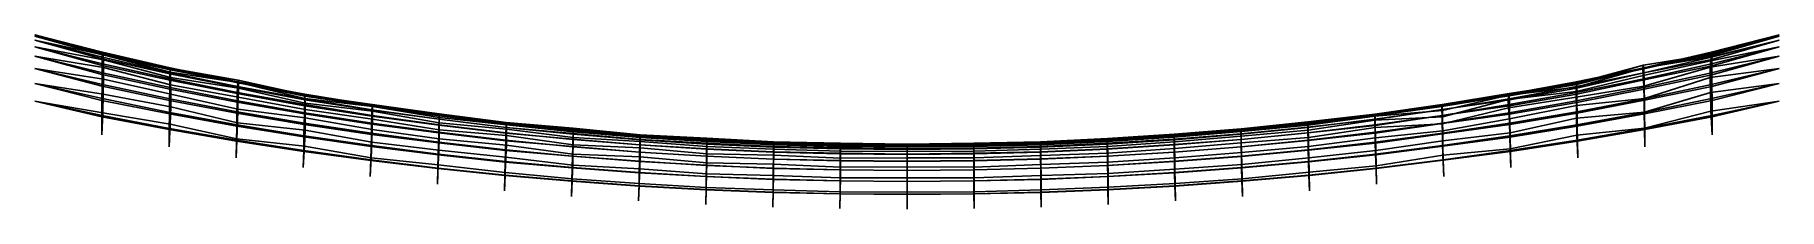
# Model space of a CAD drawing. Header units: metres. Extents: x 0.5 to 40.5, y -2.1 to 1.9.
import ezdxf

# ---------------------------------------------------------------- set-up
doc = ezdxf.new("R2010")
doc.units = ezdxf.units.M
doc.layers.add('Deflected structure', color=30, linetype='Continuous')
doc.layers.add('Original structure', color=3, linetype='Continuous')

msp = doc.modelspace()

# ---------------------------------------------------------------- linework, layer by layer
at = {"layer": 'Deflected structure'}
for p, q in [((0.5, 1.866, 12.5), (2.051, 1.456, 12.481)), ((0.5, 1.836, 14.062), (2.046, 1.411, 14.038)), ((0.5, 1.836, 10.938), (2.058, 1.456, 10.923)), ((0.5, 1.744, 15.625), (2.044, 1.313, 15.595)), ((0.5, 1.744, 9.375), (2.066, 1.406, 9.364)), ((38.944, 1.361, 9.361), (40.5, 1.744, 9.375)), ((38.952, 1.416, 10.92), (40.5, 1.836, 10.938)), ((38.958, 1.424, 12.478), (40.5, 1.866, 12.5)), ((38.96, 1.389, 14.035), (40.5, 1.836, 14.062)), ((38.96, 1.301, 15.593), (40.5, 1.744, 15.625)), ((0.5, 1.591, 17.188), (2.042, 1.163, 17.154)), ((0.5, 1.591, 7.812), (2.072, 1.292, 7.803)), ((0.5, 1.375, 18.75), (2.041, 0.954, 18.714)), ((0.5, 1.375, 6.25), (2.077, 1.116, 6.239)), ((2.042, 1.163, 17.154), (2.044, 1.313, 15.595)), ((2.044, 1.313, 15.595), (2.046, 1.411, 14.038)), ((2.044, 1.313, 15.595), (3.597, 0.971, 15.59)), ((2.046, 1.411, 14.038), (2.051, 1.456, 12.481)), ((2.046, 1.411, 14.038), (3.6, 1.066, 14.037)), ((2.051, 1.456, 12.481), (3.603, 1.105, 12.485)), ((2.051, 1.456, 12.481), (2.058, 1.456, 10.923)), ((2.058, 1.456, 10.923), (3.605, 1.083, 10.932)), ((2.058, 1.456, 10.923), (2.066, 1.406, 9.364)), ((2.066, 1.406, 9.364), (3.606, 1.01, 9.378)), ((2.066, 1.406, 9.364), (2.072, 1.292, 7.803)), ((2.072, 1.292, 7.803), (3.608, 0.888, 7.822)), ((2.072, 1.292, 7.803), (2.077, 1.116, 6.239)), ((37.375, 1.1, 9.383), (38.944, 1.361, 9.361)), ((37.379, 0.937, 7.831), (38.932, 1.27, 7.798)), ((37.38, 1.174, 10.937), (38.952, 1.416, 10.92)), ((37.387, 1.172, 12.49), (38.958, 1.424, 12.478)), ((37.394, 1.107, 14.041), (38.96, 1.389, 14.035)), ((37.399, 0.994, 15.593), (38.96, 1.301, 15.593)), ((38.922, 1.124, 6.232), (40.5, 1.375, 6.25)), ((38.932, 1.27, 7.798), (38.922, 1.124, 6.232)), ((38.932, 1.27, 7.798), (40.5, 1.591, 7.812)), ((38.944, 1.361, 9.361), (38.932, 1.27, 7.798)), ((38.952, 1.416, 10.92), (38.944, 1.361, 9.361)), ((38.958, 1.424, 12.478), (38.952, 1.416, 10.92)), ((38.96, 1.389, 14.035), (38.958, 1.424, 12.478)), ((38.959, 1.156, 17.152), (40.5, 1.591, 17.188)), ((38.959, 1.156, 17.152), (38.96, 1.301, 15.593)), ((38.96, 1.301, 15.593), (38.96, 1.389, 14.035)), ((38.96, 0.949, 18.713), (40.5, 1.375, 18.75)), ((0.5, 1.097, 20.312), (2.04, 0.687, 20.276)), ((0.5, 1.096, 4.688), (2.075, 0.853, 4.677)), ((2.04, 0.687, 20.276), (2.041, 0.954, 18.714)), ((2.041, 0.954, 18.714), (2.042, 1.163, 17.154)), ((2.041, 0.954, 18.714), (3.592, 0.619, 18.701)), ((2.042, 1.163, 17.154), (3.594, 0.823, 17.144)), ((2.075, 0.853, 4.677), (2.069, 0.506, 3.117)), ((2.077, 1.116, 6.239), (2.075, 0.853, 4.677)), ((2.075, 0.853, 4.677), (3.619, 0.508, 4.693)), ((2.077, 1.116, 6.239), (3.612, 0.72, 6.261)), ((3.592, 0.619, 18.701), (3.594, 0.823, 17.144)), ((3.594, 0.823, 17.144), (3.597, 0.971, 15.59)), ((3.594, 0.823, 17.144), (5.141, 0.517, 17.136)), ((3.597, 0.971, 15.59), (3.6, 1.066, 14.037)), ((3.597, 0.971, 15.59), (5.146, 0.667, 15.585)), ((3.6, 1.066, 14.037), (3.603, 1.105, 12.485)), ((3.6, 1.066, 14.037), (5.151, 0.771, 14.036)), ((3.603, 1.105, 12.485), (5.158, 0.827, 12.488)), ((3.603, 1.105, 12.485), (3.605, 1.083, 10.932)), ((3.605, 1.083, 10.932), (5.163, 0.83, 10.938)), ((3.605, 1.083, 10.932), (3.606, 1.01, 9.378)), ((3.606, 1.01, 9.378), (5.166, 0.77, 9.387)), ((3.606, 1.01, 9.378), (3.608, 0.888, 7.822)), ((3.608, 0.888, 7.822), (5.166, 0.64, 7.835)), ((3.608, 0.888, 7.822), (3.612, 0.72, 6.261)), ((5.151, 0.771, 14.036), (5.158, 0.827, 12.488)), ((5.158, 0.827, 12.488), (5.163, 0.83, 10.938)), ((5.158, 0.827, 12.488), (6.691, 0.491, 12.486)), ((5.163, 0.83, 10.938), (6.691, 0.471, 10.94)), ((5.163, 0.83, 10.938), (5.166, 0.77, 9.387)), ((35.846, 0.566, 7.828), (37.379, 0.937, 7.831)), ((35.857, 0.669, 9.383), (37.375, 1.1, 9.383)), ((35.86, 0.729, 14.032), (37.394, 1.107, 14.041)), ((35.86, 0.645, 15.582), (37.399, 0.994, 15.593)), ((35.861, 0.505, 17.134), (37.404, 0.832, 17.146)), ((35.862, 0.737, 10.934), (37.38, 1.174, 10.937)), ((35.862, 0.758, 12.483), (37.387, 1.172, 12.49)), ((37.38, 1.174, 10.937), (37.375, 1.1, 9.383)), ((37.375, 1.1, 9.383), (37.379, 0.937, 7.831)), ((37.379, 0.937, 7.831), (37.398, 0.69, 6.281)), ((37.387, 1.172, 12.49), (37.38, 1.174, 10.937)), ((37.394, 1.107, 14.041), (37.387, 1.172, 12.49)), ((37.399, 0.994, 15.593), (37.394, 1.107, 14.041)), ((37.398, 0.69, 6.281), (38.922, 1.124, 6.232)), ((37.404, 0.832, 17.146), (37.399, 0.994, 15.593)), ((37.404, 0.832, 17.146), (38.959, 1.156, 17.152)), ((37.408, 0.623, 18.702), (37.404, 0.832, 17.146)), ((37.408, 0.623, 18.702), (38.96, 0.949, 18.713)), ((37.413, 0.407, 4.724), (38.92, 0.885, 4.666)), ((38.922, 1.124, 6.232), (38.92, 0.885, 4.666)), ((38.92, 0.885, 4.666), (40.5, 1.096, 4.688)), ((38.92, 0.885, 4.666), (38.925, 0.545, 3.104)), ((38.96, 0.949, 18.713), (38.959, 1.156, 17.152)), ((38.96, 0.683, 20.275), (40.5, 1.097, 20.312)), ((38.96, 0.683, 20.275), (38.96, 0.949, 18.713)), ((0.5, 0.753, 21.875), (2.039, 0.361, 21.841)), ((0.5, 0.753, 3.125), (2.069, 0.506, 3.117)), ((2.039, 0.361, 21.841), (2.04, 0.687, 20.276)), ((2.04, 0.687, 20.276), (3.589, 0.362, 20.262)), ((2.069, 0.506, 3.117), (2.057, 0.079, 1.558)), ((2.069, 0.506, 3.117), (3.618, 0.213, 3.124)), ((3.589, 0.362, 20.262), (3.592, 0.619, 18.701)), ((3.592, 0.619, 18.701), (5.138, 0.319, 18.691)), ((3.612, 0.72, 6.261), (5.16, 0.434, 6.281)), ((3.612, 0.72, 6.261), (3.619, 0.508, 4.693)), ((3.619, 0.508, 4.693), (3.618, 0.213, 3.124)), ((3.619, 0.508, 4.693), (5.152, 0.162, 4.725)), ((5.138, 0.319, 18.691), (5.141, 0.517, 17.136)), ((5.141, 0.517, 17.136), (5.146, 0.667, 15.585)), ((5.141, 0.517, 17.136), (6.685, 0.239, 17.13)), ((5.146, 0.667, 15.585), (5.151, 0.771, 14.036)), ((5.146, 0.667, 15.585), (6.688, 0.377, 15.58)), ((5.151, 0.771, 14.036), (6.69, 0.46, 14.032)), ((5.16, 0.434, 6.281), (5.152, 0.162, 4.725)), ((5.166, 0.64, 7.835), (5.16, 0.434, 6.281)), ((5.16, 0.434, 6.281), (6.701, 0.154, 6.281)), ((5.166, 0.77, 9.387), (6.692, 0.405, 9.391)), ((5.166, 0.77, 9.387), (5.166, 0.64, 7.835)), ((5.166, 0.64, 7.835), (6.696, 0.3, 7.839)), ((6.688, 0.377, 15.58), (6.69, 0.46, 14.032)), ((6.69, 0.46, 14.032), (6.691, 0.491, 12.486)), ((6.69, 0.46, 14.032), (8.233, 0.228, 14.032)), ((6.691, 0.491, 12.486), (8.237, 0.271, 12.488)), ((6.691, 0.491, 12.486), (6.691, 0.471, 10.94)), ((6.691, 0.471, 10.94), (8.239, 0.27, 10.943)), ((6.691, 0.471, 10.94), (6.692, 0.405, 9.391)), ((6.692, 0.405, 9.391), (8.241, 0.22, 9.397)), ((6.692, 0.405, 9.391), (6.696, 0.3, 7.839)), ((32.768, 0.241, 14.036), (34.312, 0.469, 14.031)), ((32.77, 0.267, 12.492), (34.311, 0.518, 12.485)), ((32.774, 0.229, 10.948), (34.307, 0.524, 10.939)), ((32.778, 0.133, 9.404), (34.299, 0.482, 9.39)), ((34.29, 0.379, 7.837), (35.846, 0.566, 7.828)), ((34.299, 0.482, 9.39), (34.29, 0.379, 7.837)), ((34.297, 0.193, 6.283), (35.844, 0.436, 6.266)), ((34.299, 0.482, 9.39), (35.857, 0.669, 9.383)), ((34.307, 0.524, 10.939), (34.299, 0.482, 9.39)), ((34.307, 0.524, 10.939), (35.862, 0.737, 10.934)), ((34.311, 0.518, 12.485), (34.307, 0.524, 10.939)), ((34.311, 0.518, 12.485), (35.862, 0.758, 12.483)), ((34.312, 0.469, 14.031), (34.311, 0.518, 12.485)), ((34.312, 0.469, 14.031), (35.86, 0.729, 14.032)), ((34.314, 0.375, 15.578), (34.312, 0.469, 14.031)), ((34.314, 0.375, 15.578), (35.86, 0.645, 15.582)), ((34.317, 0.235, 17.128), (35.861, 0.505, 17.134)), ((35.844, 0.436, 6.266), (37.398, 0.69, 6.281)), ((35.846, 0.566, 7.828), (35.844, 0.436, 6.266)), ((35.844, 0.436, 6.266), (35.85, 0.243, 4.698)), ((35.857, 0.669, 9.383), (35.846, 0.566, 7.828)), ((35.85, 0.243, 4.698), (37.413, 0.407, 4.724)), ((35.862, 0.737, 10.934), (35.857, 0.669, 9.383)), ((35.86, 0.729, 14.032), (35.862, 0.758, 12.483)), ((35.86, 0.645, 15.582), (35.86, 0.729, 14.032)), ((35.861, 0.505, 17.134), (35.86, 0.645, 15.582)), ((35.863, 0.312, 18.69), (35.861, 0.505, 17.134)), ((35.862, 0.758, 12.483), (35.862, 0.737, 10.934)), ((35.863, 0.312, 18.69), (37.408, 0.623, 18.702)), ((37.398, 0.69, 6.281), (37.413, 0.407, 4.724)), ((37.411, 0.364, 20.263), (37.408, 0.623, 18.702)), ((37.411, 0.364, 20.263), (38.96, 0.683, 20.275)), ((37.413, 0.407, 4.724), (37.415, 0.094, 3.158)), ((37.415, 0.094, 3.158), (38.925, 0.545, 3.104)), ((38.925, 0.545, 3.104), (40.5, 0.753, 3.125)), ((38.925, 0.545, 3.104), (38.937, 0.112, 1.547)), ((38.961, 0.359, 21.84), (38.96, 0.683, 20.275)), ((38.961, 0.359, 21.84), (40.5, 0.753, 21.875)), ((0.5, 0.344, 23.438), (2.039, -0.015, 23.414)), ((0.5, 0.344, 1.562), (2.057, 0.079, 1.558)), ((2.057, 0.079, 1.558), (2.038, -0.432)), ((2.039, 0.361, 21.841), (3.586, 0.052, 21.829)), ((2.039, -0.015, 23.414), (2.039, 0.361, 21.841)), ((2.057, 0.079, 1.558), (3.606, -0.183, 1.556)), ((3.583, -0.306, 23.407), (3.586, 0.052, 21.829)), ((3.586, 0.052, 21.829), (3.589, 0.362, 20.262)), ((3.586, 0.052, 21.829), (5.13, -0.227, 21.821)), ((3.589, 0.362, 20.262), (5.134, 0.07, 20.252)), ((3.618, 0.213, 3.124), (3.606, -0.183, 1.556)), ((3.618, 0.213, 3.124), (5.143, -0.151, 3.159)), ((5.13, -0.227, 21.821), (5.134, 0.07, 20.252)), ((5.134, 0.07, 20.252), (5.138, 0.319, 18.691)), ((5.134, 0.07, 20.252), (6.677, -0.189, 20.245)), ((5.138, 0.319, 18.691), (6.681, 0.05, 18.684)), ((5.152, 0.162, 4.725), (5.143, -0.151, 3.159)), ((5.152, 0.162, 4.725), (6.702, -0.041, 4.714)), ((6.677, -0.189, 20.245), (6.681, 0.05, 18.684)), ((6.681, 0.05, 18.684), (6.685, 0.239, 17.13)), ((6.681, 0.05, 18.684), (8.222, -0.185, 18.679)), ((6.685, 0.239, 17.13), (6.688, 0.377, 15.58)), ((6.685, 0.239, 17.13), (8.226, 0.002, 17.125)), ((6.688, 0.377, 15.58), (8.23, 0.138, 15.577)), ((6.696, 0.3, 7.839), (8.244, 0.111, 7.846)), ((6.696, 0.3, 7.839), (6.701, 0.154, 6.281)), ((6.701, 0.154, 6.281), (8.243, -0.068, 6.293)), ((6.701, 0.154, 6.281), (6.702, -0.041, 4.714)), ((8.222, -0.185, 18.679), (8.226, 0.002, 17.125)), ((8.226, 0.002, 17.125), (8.23, 0.138, 15.577)), ((8.226, 0.002, 17.125), (9.766, -0.203, 17.124)), ((8.23, 0.138, 15.577), (8.233, 0.228, 14.032)), ((8.23, 0.138, 15.577), (9.769, -0.069, 15.577)), ((8.233, 0.228, 14.032), (8.237, 0.271, 12.488)), ((8.233, 0.228, 14.032), (9.773, 0.018, 14.033)), ((8.237, 0.271, 12.488), (9.775, 0.054, 12.491)), ((8.237, 0.271, 12.488), (8.239, 0.27, 10.943)), ((8.239, 0.27, 10.943), (9.775, 0.038, 10.948)), ((8.239, 0.27, 10.943), (8.241, 0.22, 9.397)), ((8.241, 0.22, 9.397), (9.774, -0.031, 9.404)), ((8.241, 0.22, 9.397), (8.244, 0.111, 7.846)), ((8.244, 0.111, 7.846), (8.243, -0.068, 6.293)), ((8.244, 0.111, 7.846), (9.773, -0.155, 7.856)), ((9.769, -0.069, 15.577), (9.773, 0.018, 14.033)), ((9.773, 0.018, 14.033), (9.775, 0.054, 12.491)), ((9.773, 0.018, 14.033), (11.307, -0.182, 14.03)), ((9.775, 0.038, 10.948), (9.774, -0.031, 9.404)), ((9.775, 0.054, 12.491), (11.31, -0.146, 12.488)), ((9.775, 0.054, 12.491), (9.775, 0.038, 10.948)), ((9.775, 0.038, 10.948), (11.311, -0.15, 10.947)), ((29.694, -0.127, 12.491), (31.232, 0.046, 12.488)), ((29.694, -0.164, 14.033), (31.233, 0.004, 14.03)), ((29.695, -0.141, 10.95), (31.232, 0.046, 10.945)), ((31.231, 0, 9.399), (32.778, 0.133, 9.404)), ((31.232, 0.046, 10.945), (31.231, 0, 9.399)), ((31.232, 0.046, 12.488), (32.77, 0.267, 12.492)), ((31.232, 0.046, 10.945), (32.774, 0.229, 10.948)), ((31.233, 0.004, 14.03), (31.232, 0.046, 12.488)), ((31.232, 0.046, 12.488), (31.232, 0.046, 10.945)), ((31.233, 0.004, 14.03), (32.768, 0.241, 14.036)), ((31.234, -0.08, 15.574), (31.233, 0.004, 14.03)), ((31.234, -0.08, 15.574), (32.769, 0.154, 15.581)), ((31.236, -0.211, 17.121), (32.772, 0.016, 17.129)), ((32.768, 0.241, 14.036), (32.77, 0.267, 12.492)), ((32.769, 0.154, 15.581), (32.768, 0.241, 14.036)), ((32.769, 0.154, 15.581), (34.314, 0.375, 15.578)), ((32.772, 0.016, 17.129), (32.769, 0.154, 15.581)), ((32.77, 0.267, 12.492), (32.774, 0.229, 10.948)), ((32.772, 0.016, 17.129), (34.317, 0.235, 17.128)), ((32.776, -0.172, 18.682), (32.772, 0.016, 17.129)), ((32.774, 0.229, 10.948), (32.778, 0.133, 9.404)), ((32.776, -0.172, 18.682), (34.32, 0.045, 18.682)), ((32.778, 0.133, 9.404), (32.781, -0.012, 7.857)), ((32.781, -0.012, 7.857), (34.29, 0.379, 7.837)), ((32.783, -0.175, 6.301), (34.297, 0.193, 6.283)), ((34.29, 0.379, 7.837), (34.297, 0.193, 6.283)), ((34.297, 0.193, 6.283), (34.317, -0.063, 4.725)), ((34.317, 0.235, 17.128), (34.314, 0.375, 15.578)), ((34.317, -0.063, 4.725), (35.85, 0.243, 4.698)), ((34.32, 0.045, 18.682), (34.317, 0.235, 17.128)), ((34.32, 0.045, 18.682), (35.863, 0.312, 18.69)), ((34.324, -0.194, 20.243), (34.32, 0.045, 18.682)), ((34.324, -0.194, 20.243), (35.867, 0.066, 20.251)), ((35.85, 0.243, 4.698), (35.853, -0.045, 3.128)), ((35.853, -0.045, 3.128), (37.415, 0.094, 3.158)), ((35.867, 0.066, 20.251), (35.863, 0.312, 18.69)), ((35.867, 0.066, 20.251), (37.411, 0.364, 20.263)), ((35.871, -0.231, 21.82), (35.867, 0.066, 20.251)), ((35.871, -0.231, 21.82), (37.414, 0.053, 21.83)), ((37.414, 0.053, 21.83), (37.411, 0.364, 20.263)), ((37.414, 0.053, 21.83), (38.961, 0.359, 21.84)), ((37.417, -0.306, 23.407), (37.414, 0.053, 21.83)), ((37.415, -0.273, 1.584), (38.937, 0.112, 1.547)), ((37.415, 0.094, 3.158), (37.415, -0.273, 1.584)), ((38.937, 0.112, 1.547), (40.5, 0.344, 1.562)), ((38.937, 0.112, 1.547), (38.961, -0.432)), ((38.961, -0.016, 23.413), (38.961, 0.359, 21.84)), ((38.961, -0.016, 23.413), (40.5, 0.344, 23.438)), ((2.038, -0.432, 25), (2.039, -0.015, 23.414)), ((2.039, -0.015, 23.414), (3.583, -0.306, 23.407)), ((3.606, -0.183, 1.556), (3.577, -0.706)), ((3.577, -0.706, 25), (3.583, -0.306, 23.407)), ((3.583, -0.306, 23.407), (5.124, -0.571, 23.401)), ((3.606, -0.183, 1.556), (5.132, -0.524, 1.586)), ((5.124, -0.571, 23.401), (5.13, -0.227, 21.821)), ((5.13, -0.227, 21.821), (6.671, -0.477, 21.815)), ((5.143, -0.151, 3.159), (5.132, -0.524, 1.586)), ((5.143, -0.151, 3.159), (6.695, -0.319, 3.143)), ((6.671, -0.477, 21.815), (6.677, -0.189, 20.245)), ((6.677, -0.189, 20.245), (8.217, -0.418, 20.239)), ((6.695, -0.319, 3.143), (6.68, -0.691, 1.569)), ((6.702, -0.041, 4.714), (6.695, -0.319, 3.143)), ((6.695, -0.319, 3.143), (8.225, -0.597, 3.165)), ((6.702, -0.041, 4.714), (8.236, -0.304, 4.733)), ((8.217, -0.418, 20.239), (8.222, -0.185, 18.679)), ((8.222, -0.185, 18.679), (9.762, -0.384, 18.677)), ((8.236, -0.304, 4.733), (8.225, -0.597, 3.165)), ((8.243, -0.068, 6.293), (8.236, -0.304, 4.733)), ((8.236, -0.304, 4.733), (9.772, -0.519, 4.738)), ((8.243, -0.068, 6.293), (9.774, -0.317, 6.302)), ((9.757, -0.611, 20.237), (9.762, -0.384, 18.677)), ((9.762, -0.384, 18.677), (9.766, -0.203, 17.124)), ((9.762, -0.384, 18.677), (11.298, -0.564, 18.672)), ((9.766, -0.203, 17.124), (9.769, -0.069, 15.577)), ((9.766, -0.203, 17.124), (11.302, -0.39, 17.119)), ((9.769, -0.069, 15.577), (11.305, -0.263, 15.573)), ((9.774, -0.317, 6.302), (9.772, -0.519, 4.738)), ((9.774, -0.031, 9.404), (9.773, -0.155, 7.856)), ((9.773, -0.155, 7.856), (11.314, -0.297, 7.854)), ((9.773, -0.155, 7.856), (9.774, -0.317, 6.302)), ((9.774, -0.031, 9.404), (11.312, -0.201, 9.402)), ((9.774, -0.317, 6.302), (11.316, -0.446, 6.298)), ((11.298, -0.564, 18.672), (11.302, -0.39, 17.119)), ((11.302, -0.39, 17.119), (11.305, -0.263, 15.573)), ((11.302, -0.39, 17.119), (12.839, -0.525, 17.122)), ((11.305, -0.263, 15.573), (11.307, -0.182, 14.03)), ((11.305, -0.263, 15.573), (12.842, -0.394, 15.576)), ((11.307, -0.182, 14.03), (11.31, -0.146, 12.488)), ((11.307, -0.182, 14.03), (12.845, -0.312, 14.034)), ((11.31, -0.146, 12.488), (12.847, -0.276, 12.494)), ((11.31, -0.146, 12.488), (11.311, -0.15, 10.947)), ((11.311, -0.15, 10.947), (12.848, -0.291, 10.953)), ((11.311, -0.15, 10.947), (11.312, -0.201, 9.402)), ((11.312, -0.201, 9.402), (12.846, -0.359, 9.411)), ((11.312, -0.201, 9.402), (11.314, -0.297, 7.854)), ((11.314, -0.297, 7.854), (12.844, -0.486, 7.865)), ((11.314, -0.297, 7.854), (11.316, -0.446, 6.298)), ((12.839, -0.525, 17.122), (12.842, -0.394, 15.576)), ((12.842, -0.394, 15.576), (12.845, -0.312, 14.034)), ((12.842, -0.394, 15.576), (14.374, -0.535, 15.572)), ((12.846, -0.359, 9.411), (12.844, -0.486, 7.865)), ((12.845, -0.312, 14.034), (12.847, -0.276, 12.494)), ((12.845, -0.312, 14.034), (14.376, -0.459, 14.03)), ((12.848, -0.291, 10.953), (12.846, -0.359, 9.411)), ((12.846, -0.359, 9.411), (14.379, -0.486, 9.407)), ((12.847, -0.276, 12.494), (14.378, -0.426, 12.49)), ((12.847, -0.276, 12.494), (12.848, -0.291, 10.953)), ((12.848, -0.291, 10.953), (14.379, -0.438, 10.95)), ((26.627, -0.414, 12.492), (28.161, -0.291, 12.491)), ((26.627, -0.45, 14.031), (28.16, -0.327, 14.031)), ((26.628, -0.425, 10.952), (28.161, -0.3, 10.95)), ((26.629, -0.485, 9.409), (28.162, -0.354, 9.407)), ((28.16, -0.327, 14.031), (29.694, -0.164, 14.033)), ((28.16, -0.327, 14.031), (28.161, -0.291, 12.491)), ((28.161, -0.408, 15.573), (28.16, -0.327, 14.031)), ((28.161, -0.291, 12.491), (29.694, -0.127, 12.491)), ((28.161, -0.3, 10.95), (29.695, -0.141, 10.95)), ((28.161, -0.408, 15.573), (29.695, -0.249, 15.575)), ((28.161, -0.291, 12.491), (28.161, -0.3, 10.95)), ((28.161, -0.3, 10.95), (28.162, -0.354, 9.407)), ((28.162, -0.354, 9.407), (29.697, -0.204, 9.406)), ((28.162, -0.354, 9.407), (28.164, -0.456, 7.859)), ((28.163, -0.535, 17.119), (29.698, -0.38, 17.122)), ((28.164, -0.456, 7.859), (29.7, -0.324, 7.859)), ((29.694, -0.164, 14.033), (29.694, -0.127, 12.491)), ((29.694, -0.127, 12.491), (29.695, -0.141, 10.95)), ((29.695, -0.249, 15.575), (29.694, -0.164, 14.033)), ((29.695, -0.249, 15.575), (31.234, -0.08, 15.574)), ((29.695, -0.141, 10.95), (29.697, -0.204, 9.406)), ((29.698, -0.38, 17.122), (29.695, -0.249, 15.575)), ((29.697, -0.204, 9.406), (31.231, 0, 9.399)), ((29.697, -0.204, 9.406), (29.7, -0.324, 7.859)), ((29.698, -0.38, 17.122), (31.236, -0.211, 17.121)), ((29.701, -0.558, 18.674), (29.698, -0.38, 17.122)), ((29.7, -0.324, 7.859), (31.23, -0.094, 7.849)), ((29.7, -0.324, 7.859), (29.705, -0.491, 6.306)), ((29.701, -0.558, 18.674), (31.239, -0.39, 18.675)), ((29.705, -0.491, 6.306), (31.233, -0.258, 6.295)), ((31.231, 0, 9.399), (31.23, -0.094, 7.849)), ((31.23, -0.094, 7.849), (32.781, -0.012, 7.857)), ((31.23, -0.094, 7.849), (31.233, -0.258, 6.295)), ((31.233, -0.258, 6.295), (32.783, -0.175, 6.301)), ((31.233, -0.258, 6.295), (31.242, -0.495, 4.736)), ((31.236, -0.211, 17.121), (31.234, -0.08, 15.574)), ((31.239, -0.39, 18.675), (31.236, -0.211, 17.121)), ((31.239, -0.39, 18.675), (32.776, -0.172, 18.682)), ((31.244, -0.616, 20.236), (31.239, -0.39, 18.675)), ((31.242, -0.495, 4.736), (32.785, -0.34, 4.732)), ((32.781, -0.406, 20.242), (32.776, -0.172, 18.682)), ((32.781, -0.012, 7.857), (32.783, -0.175, 6.301)), ((32.781, -0.406, 20.242), (34.324, -0.194, 20.243)), ((32.783, -0.175, 6.301), (32.785, -0.34, 4.732)), ((32.785, -0.34, 4.732), (34.317, -0.063, 4.725)), ((32.785, -0.34, 4.732), (32.785, -0.565, 3.153)), ((32.785, -0.565, 3.153), (34.329, -0.379, 3.161)), ((34.317, -0.063, 4.725), (34.329, -0.379, 3.161)), ((34.329, -0.481, 21.813), (34.324, -0.194, 20.243)), ((34.329, -0.379, 3.161), (35.853, -0.045, 3.128)), ((34.329, -0.481, 21.813), (35.871, -0.231, 21.82)), ((34.329, -0.379, 3.161), (34.335, -0.752, 1.587)), ((35.853, -0.045, 3.128), (35.86, -0.436, 1.559)), ((35.86, -0.436, 1.559), (37.415, -0.273, 1.584)), ((35.876, -0.574, 23.401), (35.871, -0.231, 21.82)), ((35.876, -0.574, 23.401), (37.417, -0.306, 23.407)), ((37.415, -0.273, 1.584), (37.423, -0.706)), ((37.417, -0.306, 23.407), (38.961, -0.016, 23.413)), ((37.423, -0.706, 25), (37.417, -0.306, 23.407)), ((38.961, -0.432, 25), (38.961, -0.016, 23.413)), ((5.132, -0.524, 1.586), (5.115, -0.955)), ((5.115, -0.955, 25), (5.124, -0.571, 23.401)), ((5.124, -0.571, 23.401), (6.664, -0.809, 23.398)), ((5.132, -0.524, 1.586), (6.68, -0.691, 1.569)), ((6.68, -0.691, 1.569), (6.654, -1.18)), ((6.664, -0.809, 23.398), (6.671, -0.477, 21.815)), ((6.671, -0.477, 21.815), (8.211, -0.697, 21.81)), ((6.68, -0.691, 1.569), (8.211, -0.953, 1.587)), ((8.203, -1.019, 23.396), (8.211, -0.697, 21.81)), ((8.211, -0.697, 21.81), (8.217, -0.418, 20.239)), ((8.225, -0.597, 3.165), (8.211, -0.953, 1.587)), ((8.211, -0.697, 21.81), (9.75, -0.884, 21.809)), ((8.217, -0.418, 20.239), (9.757, -0.611, 20.237)), ((8.225, -0.597, 3.165), (9.764, -0.782, 3.165)), ((9.75, -0.884, 21.809), (9.757, -0.611, 20.237)), ((9.764, -0.782, 3.165), (9.751, -1.119, 1.584)), ((9.757, -0.611, 20.237), (11.293, -0.785, 20.234)), ((9.772, -0.519, 4.738), (9.764, -0.782, 3.165)), ((9.764, -0.782, 3.165), (11.301, -0.942, 3.167)), ((9.772, -0.519, 4.738), (11.312, -0.662, 4.737)), ((11.287, -1.053, 21.806), (11.293, -0.785, 20.234)), ((11.293, -0.785, 20.234), (11.298, -0.564, 18.672)), ((11.293, -0.785, 20.234), (12.83, -0.92, 20.234)), ((11.298, -0.564, 18.672), (12.835, -0.7, 18.674)), ((11.312, -0.662, 4.737), (11.301, -0.942, 3.167)), ((11.316, -0.446, 6.298), (11.312, -0.662, 4.737)), ((11.312, -0.662, 4.737), (12.84, -0.871, 4.752)), ((11.316, -0.446, 6.298), (12.843, -0.66, 6.313)), ((12.83, -0.92, 20.234), (12.835, -0.7, 18.674)), ((12.835, -0.7, 18.674), (12.839, -0.525, 17.122)), ((12.835, -0.7, 18.674), (14.369, -0.828, 18.67)), ((12.839, -0.525, 17.122), (14.372, -0.658, 17.118)), ((12.843, -0.66, 6.313), (12.84, -0.871, 4.752)), ((12.844, -0.486, 7.865), (12.843, -0.66, 6.313)), ((12.843, -0.66, 6.313), (14.38, -0.726, 6.305)), ((12.844, -0.486, 7.865), (14.38, -0.579, 7.859)), ((14.369, -0.828, 18.67), (14.372, -0.658, 17.118)), ((14.372, -0.658, 17.118), (14.374, -0.535, 15.572)), ((14.372, -0.658, 17.118), (15.905, -0.746, 17.119)), ((14.374, -0.535, 15.572), (14.376, -0.459, 14.03)), ((14.374, -0.535, 15.572), (15.907, -0.621, 15.574)), ((14.376, -0.459, 14.03), (14.378, -0.426, 12.49)), ((14.376, -0.459, 14.03), (15.909, -0.54, 14.033)), ((14.38, -0.726, 6.305), (14.377, -0.934, 4.743)), ((14.378, -0.426, 12.49), (15.911, -0.504, 12.493)), ((14.378, -0.426, 12.49), (14.379, -0.438, 10.95)), ((14.379, -0.438, 10.95), (15.912, -0.517, 10.954)), ((14.379, -0.438, 10.95), (14.379, -0.486, 9.407)), ((14.379, -0.486, 9.407), (15.912, -0.584, 9.412)), ((14.379, -0.486, 9.407), (14.38, -0.579, 7.859)), ((14.38, -0.579, 7.859), (15.911, -0.699, 7.866)), ((14.38, -0.579, 7.859), (14.38, -0.726, 6.305)), ((14.38, -0.726, 6.305), (15.91, -0.861, 6.314)), ((15.903, -0.915, 18.671), (15.905, -0.746, 17.119)), ((15.905, -0.746, 17.119), (15.907, -0.621, 15.574)), ((15.905, -0.746, 17.119), (17.437, -0.82, 17.117)), ((15.907, -0.621, 15.574), (15.909, -0.54, 14.033)), ((15.907, -0.621, 15.574), (17.438, -0.7, 15.571)), ((15.909, -0.54, 14.033), (15.911, -0.504, 12.493)), ((15.909, -0.54, 14.033), (17.44, -0.625, 14.03)), ((15.911, -0.699, 7.866), (15.91, -0.861, 6.314)), ((15.911, -0.504, 12.493), (17.441, -0.591, 12.491)), ((15.911, -0.504, 12.493), (15.912, -0.517, 10.954)), ((15.912, -0.584, 9.412), (15.911, -0.699, 7.866)), ((15.911, -0.699, 7.866), (17.443, -0.755, 7.863)), ((15.912, -0.517, 10.954), (17.442, -0.603, 10.952)), ((15.912, -0.517, 10.954), (15.912, -0.584, 9.412)), ((15.912, -0.584, 9.412), (17.443, -0.657, 9.41)), ((17.437, -0.82, 17.117), (17.438, -0.7, 15.571)), ((17.438, -0.7, 15.571), (17.44, -0.625, 14.03)), ((17.438, -0.7, 15.571), (18.97, -0.728, 15.573)), ((17.44, -0.625, 14.03), (17.441, -0.591, 12.491)), ((17.44, -0.625, 14.03), (18.971, -0.651, 14.033)), ((17.441, -0.591, 12.491), (18.972, -0.621, 12.494)), ((17.441, -0.591, 12.491), (17.442, -0.603, 10.952)), ((17.442, -0.603, 10.952), (18.973, -0.635, 10.954)), ((17.442, -0.603, 10.952), (17.443, -0.657, 9.41)), ((17.443, -0.657, 9.41), (18.974, -0.697, 9.413)), ((17.443, -0.657, 9.41), (17.443, -0.755, 7.863)), ((17.443, -0.755, 7.863), (18.974, -0.807, 7.867)), ((17.443, -0.755, 7.863), (17.443, -0.897, 6.309)), ((18.969, -0.851, 17.118), (18.97, -0.728, 15.573)), ((18.97, -0.728, 15.573), (18.971, -0.651, 14.033)), ((18.97, -0.728, 15.573), (20.501, -0.75, 15.572)), ((18.971, -0.651, 14.033), (18.972, -0.621, 12.494)), ((18.971, -0.651, 14.033), (20.502, -0.675, 14.031)), ((18.972, -0.621, 12.494), (20.503, -0.644, 12.492)), ((18.972, -0.621, 12.494), (18.973, -0.635, 10.954)), ((18.973, -0.635, 10.954), (20.504, -0.654, 10.953)), ((18.973, -0.635, 10.954), (18.974, -0.697, 9.413)), ((18.974, -0.697, 9.413), (20.504, -0.708, 9.411)), ((18.974, -0.697, 9.413), (18.974, -0.807, 7.867)), ((20.5, -0.87, 17.117), (20.501, -0.75, 15.572)), ((20.501, -0.75, 15.572), (20.502, -0.675, 14.031)), ((20.501, -0.75, 15.572), (22.031, -0.731, 15.573)), ((20.502, -0.675, 14.031), (20.503, -0.644, 12.492)), ((20.502, -0.675, 14.031), (22.032, -0.653, 14.032)), ((20.503, -0.644, 12.492), (22.033, -0.621, 12.493)), ((20.503, -0.644, 12.492), (20.504, -0.654, 10.953)), ((20.504, -0.654, 10.953), (22.034, -0.637, 10.954)), ((20.504, -0.654, 10.953), (20.504, -0.708, 9.411)), ((20.504, -0.708, 9.411), (22.035, -0.697, 9.413)), ((20.504, -0.708, 9.411), (20.505, -0.808, 7.865)), ((22.031, -0.731, 15.573), (22.032, -0.653, 14.032)), ((22.031, -0.731, 15.573), (23.563, -0.694, 15.572)), ((22.032, -0.853, 17.118), (22.031, -0.731, 15.573)), ((22.032, -0.653, 14.032), (23.563, -0.62, 14.031)), ((22.032, -0.653, 14.032), (22.033, -0.621, 12.493)), ((22.033, -0.621, 12.493), (23.564, -0.589, 12.492)), ((22.033, -0.621, 12.493), (22.034, -0.637, 10.954)), ((22.034, -0.637, 10.954), (23.565, -0.602, 10.953)), ((22.034, -0.637, 10.954), (22.035, -0.697, 9.413)), ((22.035, -0.697, 9.413), (23.566, -0.657, 9.411)), ((22.035, -0.697, 9.413), (22.036, -0.802, 7.867)), ((22.036, -0.802, 7.867), (23.567, -0.757, 7.864)), ((23.563, -0.62, 14.031), (25.094, -0.544, 14.032)), ((23.563, -0.62, 14.031), (23.564, -0.589, 12.492)), ((23.563, -0.694, 15.572), (23.563, -0.62, 14.031)), ((23.563, -0.694, 15.572), (25.094, -0.622, 15.573)), ((23.564, -0.816, 17.118), (23.563, -0.694, 15.572)), ((23.564, -0.589, 12.492), (25.095, -0.51, 12.493)), ((23.564, -0.589, 12.492), (23.565, -0.602, 10.953)), ((23.564, -0.816, 17.118), (25.096, -0.747, 17.118)), ((23.565, -0.602, 10.953), (25.096, -0.523, 10.953)), ((23.565, -0.602, 10.953), (23.566, -0.657, 9.411)), ((23.566, -0.657, 9.411), (25.097, -0.585, 9.411)), ((23.566, -0.657, 9.411), (23.567, -0.757, 7.864)), ((23.567, -0.757, 7.864), (25.099, -0.693, 7.865)), ((23.567, -0.757, 7.864), (23.569, -0.905, 6.311)), ((25.094, -0.544, 14.032), (26.627, -0.45, 14.031)), ((25.094, -0.544, 14.032), (25.095, -0.51, 12.493)), ((25.094, -0.622, 15.573), (26.627, -0.53, 15.573)), ((25.094, -0.622, 15.573), (25.094, -0.544, 14.032)), ((25.096, -0.747, 17.118), (25.094, -0.622, 15.573)), ((25.095, -0.51, 12.493), (26.627, -0.414, 12.492)), ((25.095, -0.51, 12.493), (25.096, -0.523, 10.953)), ((25.096, -0.523, 10.953), (26.628, -0.425, 10.952)), ((25.096, -0.523, 10.953), (25.097, -0.585, 9.411)), ((25.096, -0.747, 17.118), (26.629, -0.654, 17.119)), ((25.098, -0.916, 18.67), (25.096, -0.747, 17.118)), ((25.097, -0.585, 9.411), (26.629, -0.485, 9.409)), ((25.097, -0.585, 9.411), (25.099, -0.693, 7.865)), ((25.099, -0.693, 7.865), (26.631, -0.592, 7.862)), ((25.099, -0.693, 7.865), (25.102, -0.852, 6.312)), ((25.102, -0.852, 6.312), (26.634, -0.743, 6.309)), ((26.627, -0.53, 15.573), (28.161, -0.408, 15.573)), ((26.627, -0.45, 14.031), (26.627, -0.414, 12.492)), ((26.627, -0.414, 12.492), (26.628, -0.425, 10.952)), ((26.627, -0.53, 15.573), (26.627, -0.45, 14.031)), ((26.629, -0.654, 17.119), (26.627, -0.53, 15.573)), ((26.628, -0.425, 10.952), (26.629, -0.485, 9.409)), ((26.629, -0.485, 9.409), (26.631, -0.592, 7.862)), ((26.629, -0.654, 17.119), (28.163, -0.535, 17.119)), ((26.631, -0.825, 18.671), (26.629, -0.654, 17.119)), ((26.631, -0.592, 7.862), (28.164, -0.456, 7.859)), ((26.631, -0.592, 7.862), (26.634, -0.743, 6.309)), ((26.631, -0.825, 18.671), (28.166, -0.707, 18.672)), ((26.634, -0.743, 6.309), (28.167, -0.613, 6.306)), ((26.634, -0.743, 6.309), (26.639, -0.954, 4.747)), ((28.163, -0.535, 17.119), (28.161, -0.408, 15.573)), ((28.166, -0.707, 18.672), (28.163, -0.535, 17.119)), ((28.164, -0.456, 7.859), (28.167, -0.613, 6.306)), ((28.166, -0.707, 18.672), (29.701, -0.558, 18.674)), ((28.17, -0.925, 20.233), (28.166, -0.707, 18.672)), ((28.167, -0.613, 6.306), (29.705, -0.491, 6.306)), ((28.167, -0.613, 6.306), (28.173, -0.833, 4.745)), ((28.17, -0.925, 20.233), (29.706, -0.781, 20.235)), ((28.173, -0.833, 4.745), (29.709, -0.698, 4.743)), ((29.706, -0.781, 20.235), (29.701, -0.558, 18.674)), ((29.705, -0.491, 6.306), (29.709, -0.698, 4.743)), ((29.706, -0.781, 20.235), (31.244, -0.616, 20.236)), ((29.712, -1.049, 21.807), (29.706, -0.781, 20.235)), ((29.709, -0.698, 4.743), (31.242, -0.495, 4.736)), ((29.709, -0.698, 4.743), (29.715, -0.96, 3.171)), ((29.715, -0.96, 3.171), (31.252, -0.791, 3.169)), ((31.242, -0.495, 4.736), (31.252, -0.791, 3.169)), ((31.244, -0.616, 20.236), (32.781, -0.406, 20.242)), ((31.251, -0.889, 21.807), (31.244, -0.616, 20.236)), ((31.251, -0.889, 21.807), (32.788, -0.686, 21.813)), ((31.252, -0.791, 3.169), (32.785, -0.565, 3.153)), ((31.252, -0.791, 3.169), (31.26, -1.143, 1.591)), ((32.788, -0.686, 21.813), (32.781, -0.406, 20.242)), ((32.785, -0.565, 3.153), (32.789, -0.897, 1.571)), ((32.788, -0.686, 21.813), (34.329, -0.481, 21.813)), ((32.796, -1.012, 23.397), (32.788, -0.686, 21.813)), ((32.789, -0.897, 1.571), (34.335, -0.752, 1.587)), ((34.336, -0.812, 23.397), (34.329, -0.481, 21.813)), ((34.335, -0.752, 1.587), (35.86, -0.436, 1.559)), ((34.335, -0.752, 1.587), (34.346, -1.18)), ((34.336, -0.812, 23.397), (35.876, -0.574, 23.401)), ((35.86, -0.436, 1.559), (35.885, -0.955)), ((35.885, -0.955, 25), (35.876, -0.574, 23.401)), ((6.654, -1.18, 25), (6.664, -0.809, 23.398)), ((6.664, -0.809, 23.398), (8.203, -1.019, 23.396)), ((8.211, -0.953, 1.587), (8.192, -1.381)), ((8.192, -1.381, 25), (8.203, -1.019, 23.396)), ((8.203, -1.019, 23.396), (9.742, -1.2, 23.395)), ((8.211, -0.953, 1.587), (9.751, -1.119, 1.584)), ((9.751, -1.119, 1.584), (9.731, -1.558)), ((9.731, -1.558, 25), (9.742, -1.2, 23.395)), ((9.742, -1.2, 23.395), (9.75, -0.884, 21.809)), ((9.742, -1.2, 23.395), (11.279, -1.363, 23.393)), ((9.75, -0.884, 21.809), (11.287, -1.053, 21.806)), ((9.751, -1.119, 1.584), (11.287, -1.29, 1.588)), ((11.279, -1.363, 23.393), (11.287, -1.053, 21.806)), ((11.301, -0.942, 3.167), (11.287, -1.29, 1.588)), ((11.287, -1.053, 21.806), (12.825, -1.183, 21.807)), ((11.301, -0.942, 3.167), (12.833, -1.122, 3.178)), ((12.817, -1.49, 23.394), (12.825, -1.183, 21.807)), ((12.833, -1.122, 3.178), (12.823, -1.439, 1.593)), ((12.825, -1.183, 21.807), (12.83, -0.92, 20.234)), ((12.825, -1.183, 21.807), (14.36, -1.304, 21.804)), ((12.83, -0.92, 20.234), (14.365, -1.044, 20.231)), ((12.84, -0.871, 4.752), (12.833, -1.122, 3.178)), ((12.833, -1.122, 3.178), (14.37, -1.206, 3.173)), ((12.84, -0.871, 4.752), (14.377, -0.934, 4.743)), ((14.36, -1.304, 21.804), (14.365, -1.044, 20.231)), ((14.365, -1.044, 20.231), (14.369, -0.828, 18.67)), ((14.365, -1.044, 20.231), (15.899, -1.128, 20.232)), ((14.369, -0.828, 18.67), (15.903, -0.915, 18.671)), ((14.377, -0.934, 4.743), (14.37, -1.206, 3.173)), ((14.377, -0.934, 4.743), (15.908, -1.068, 4.753)), ((15.895, -1.387, 21.805), (15.899, -1.128, 20.232)), ((15.899, -1.128, 20.232), (15.903, -0.915, 18.671)), ((15.899, -1.128, 20.232), (17.433, -1.198, 20.23)), ((15.903, -0.915, 18.671), (17.435, -0.986, 18.669)), ((15.908, -1.068, 4.753), (15.903, -1.32, 3.179)), ((15.91, -0.861, 6.314), (15.908, -1.068, 4.753)), ((15.908, -1.068, 4.753), (17.442, -1.1, 4.747)), ((15.91, -0.861, 6.314), (17.443, -0.897, 6.309)), ((17.43, -1.453, 21.803), (17.433, -1.198, 20.23)), ((17.433, -1.198, 20.23), (17.435, -0.986, 18.669)), ((17.433, -1.198, 20.23), (18.967, -1.231, 20.231)), ((17.435, -0.986, 18.669), (17.437, -0.82, 17.117)), ((17.435, -0.986, 18.669), (18.968, -1.019, 18.67)), ((17.437, -0.82, 17.117), (18.969, -0.851, 17.118)), ((17.442, -1.1, 4.747), (17.439, -1.361, 3.175)), ((17.443, -0.897, 6.309), (17.442, -1.1, 4.747)), ((17.442, -1.1, 4.747), (18.974, -1.169, 4.753)), ((17.443, -0.897, 6.309), (18.974, -0.965, 6.315)), ((18.967, -1.231, 20.231), (18.968, -1.019, 18.67)), ((18.968, -1.019, 18.67), (18.969, -0.851, 17.118)), ((18.968, -1.019, 18.67), (20.5, -1.036, 18.669)), ((18.969, -0.851, 17.118), (20.5, -0.87, 17.117)), ((18.974, -1.169, 4.753), (18.972, -1.419, 3.18)), ((18.974, -0.807, 7.867), (20.505, -0.808, 7.865)), ((18.974, -0.807, 7.867), (18.974, -0.965, 6.315)), ((18.974, -0.965, 6.315), (20.506, -0.959, 6.311)), ((18.974, -0.965, 6.315), (18.974, -1.169, 4.753)), ((18.974, -1.169, 4.753), (20.507, -1.163, 4.75)), ((20.5, -0.87, 17.117), (22.032, -0.853, 17.118)), ((20.5, -1.036, 18.669), (20.5, -0.87, 17.117)), ((20.5, -1.036, 18.669), (22.032, -1.02, 18.67)), ((20.5, -1.246, 20.23), (20.5, -1.036, 18.669)), ((20.505, -0.808, 7.865), (22.036, -0.802, 7.867)), ((20.505, -0.808, 7.865), (20.506, -0.959, 6.311)), ((20.506, -0.959, 6.311), (22.038, -0.959, 6.314)), ((20.506, -0.959, 6.311), (20.507, -1.163, 4.75)), ((20.507, -1.163, 4.75), (22.04, -1.168, 4.753)), ((20.507, -1.163, 4.75), (20.507, -1.418, 3.177)), ((22.032, -0.853, 17.118), (23.564, -0.816, 17.118)), ((22.032, -1.02, 18.67), (22.032, -0.853, 17.118)), ((22.032, -1.02, 18.67), (23.565, -0.982, 18.67)), ((22.033, -1.232, 20.231), (22.032, -1.02, 18.67)), ((22.033, -1.232, 20.231), (23.567, -1.195, 20.231)), ((22.036, -0.802, 7.867), (22.038, -0.959, 6.314)), ((22.038, -0.959, 6.314), (23.569, -0.905, 6.311)), ((22.038, -0.959, 6.314), (22.04, -1.168, 4.753)), ((22.04, -1.168, 4.753), (23.572, -1.11, 4.749)), ((22.04, -1.168, 4.753), (22.041, -1.419, 3.18)), ((23.565, -0.982, 18.67), (23.564, -0.816, 17.118)), ((23.565, -0.982, 18.67), (25.098, -0.916, 18.67)), ((23.567, -1.195, 20.231), (23.565, -0.982, 18.67)), ((23.567, -1.195, 20.231), (25.101, -1.13, 20.231)), ((23.569, -1.451, 21.804), (23.567, -1.195, 20.231)), ((23.569, -0.905, 6.311), (25.102, -0.852, 6.312)), ((23.569, -0.905, 6.311), (23.572, -1.11, 4.749)), ((23.572, -1.11, 4.749), (25.106, -1.055, 4.75)), ((23.572, -1.11, 4.749), (23.575, -1.365, 3.176)), ((25.098, -0.916, 18.67), (26.631, -0.825, 18.671)), ((25.101, -1.13, 20.231), (25.098, -0.916, 18.67)), ((25.101, -1.13, 20.231), (26.635, -1.041, 20.232)), ((25.105, -1.388, 21.804), (25.101, -1.13, 20.231)), ((25.102, -0.852, 6.312), (25.106, -1.055, 4.75)), ((25.106, -1.055, 4.75), (26.639, -0.954, 4.747)), ((25.106, -1.055, 4.75), (25.11, -1.313, 3.178)), ((26.635, -1.041, 20.232), (26.631, -0.825, 18.671)), ((26.635, -1.041, 20.232), (28.17, -0.925, 20.233)), ((26.64, -1.301, 21.805), (26.635, -1.041, 20.232)), ((26.639, -0.954, 4.747), (28.173, -0.833, 4.745)), ((26.639, -0.954, 4.747), (26.644, -1.216, 3.175)), ((26.64, -1.301, 21.805), (28.176, -1.189, 21.806)), ((26.644, -1.216, 3.175), (28.18, -1.109, 3.175)), ((28.176, -1.189, 21.806), (28.17, -0.925, 20.233)), ((28.173, -0.833, 4.745), (28.18, -1.109, 3.175)), ((28.176, -1.189, 21.806), (29.712, -1.049, 21.807)), ((28.183, -1.495, 23.393), (28.176, -1.189, 21.806)), ((28.18, -1.109, 3.175), (29.715, -0.96, 3.171)), ((28.18, -1.109, 3.175), (28.186, -1.442, 1.594)), ((29.712, -1.049, 21.807), (31.251, -0.889, 21.807)), ((29.72, -1.36, 23.394), (29.712, -1.049, 21.807)), ((29.715, -0.96, 3.171), (29.721, -1.289, 1.588)), ((29.721, -1.289, 1.588), (31.26, -1.143, 1.591)), ((31.259, -1.204, 23.394), (31.251, -0.889, 21.807)), ((31.259, -1.204, 23.394), (32.796, -1.012, 23.397)), ((31.26, -1.143, 1.591), (32.789, -0.897, 1.571)), ((31.26, -1.143, 1.591), (31.269, -1.558)), ((32.789, -0.897, 1.571), (32.808, -1.381)), ((32.796, -1.012, 23.397), (34.336, -0.812, 23.397)), ((32.808, -1.381, 25), (32.796, -1.012, 23.397)), ((34.346, -1.18, 25), (34.336, -0.812, 23.397)), ((11.287, -1.29, 1.588), (11.269, -1.711)), ((11.269, -1.711, 25), (11.279, -1.363, 23.393)), ((11.279, -1.363, 23.393), (12.817, -1.49, 23.394)), ((11.287, -1.29, 1.588), (12.823, -1.439, 1.593)), ((12.823, -1.439, 1.593), (12.808, -1.841)), ((12.808, -1.841, 25), (12.817, -1.49, 23.394)), ((12.817, -1.49, 23.394), (14.354, -1.606, 23.392)), ((12.823, -1.439, 1.593), (14.36, -1.544, 1.593)), ((14.36, -1.544, 1.593), (14.346, -1.946)), ((14.354, -1.606, 23.392), (14.36, -1.304, 21.804)), ((14.37, -1.206, 3.173), (14.36, -1.544, 1.593)), ((14.36, -1.304, 21.804), (15.895, -1.387, 21.805)), ((14.36, -1.544, 1.593), (15.896, -1.636, 1.595)), ((14.37, -1.206, 3.173), (15.903, -1.32, 3.179)), ((15.891, -1.687, 23.393), (15.895, -1.387, 21.805)), ((15.895, -1.387, 21.805), (17.43, -1.453, 21.803)), ((15.903, -1.32, 3.179), (15.896, -1.636, 1.595)), ((15.903, -1.32, 3.179), (17.439, -1.361, 3.175)), ((17.427, -1.751, 23.392), (17.43, -1.453, 21.803)), ((17.43, -1.453, 21.803), (18.965, -1.488, 21.804)), ((17.439, -1.361, 3.175), (17.432, -1.689, 1.593)), ((17.439, -1.361, 3.175), (18.972, -1.419, 3.18)), ((18.964, -1.785, 23.392), (18.965, -1.488, 21.804)), ((18.965, -1.488, 21.804), (18.967, -1.231, 20.231)), ((18.965, -1.488, 21.804), (20.5, -1.5, 21.804)), ((18.967, -1.231, 20.231), (20.5, -1.246, 20.23)), ((18.972, -1.419, 3.18), (18.968, -1.735, 1.596)), ((18.972, -1.419, 3.18), (20.507, -1.418, 3.177)), ((20.5, -1.246, 20.23), (22.033, -1.232, 20.231)), ((20.5, -1.5, 21.804), (20.5, -1.246, 20.23)), ((20.5, -1.5, 21.804), (22.035, -1.488, 21.804)), ((20.5, -1.798, 23.392), (20.5, -1.5, 21.804)), ((20.507, -1.418, 3.177), (20.504, -1.742, 1.595)), ((20.507, -1.418, 3.177), (22.041, -1.419, 3.18)), ((22.035, -1.488, 21.804), (22.033, -1.232, 20.231)), ((22.035, -1.488, 21.804), (23.569, -1.451, 21.804)), ((22.036, -1.785, 23.392), (22.035, -1.488, 21.804)), ((22.041, -1.419, 3.18), (22.04, -1.733, 1.595)), ((22.041, -1.419, 3.18), (23.575, -1.365, 3.176)), ((23.569, -1.451, 21.804), (25.105, -1.388, 21.804)), ((23.573, -1.749, 23.392), (23.569, -1.451, 21.804)), ((23.575, -1.365, 3.176), (25.11, -1.313, 3.178)), ((23.575, -1.365, 3.176), (23.576, -1.692, 1.594)), ((25.105, -1.388, 21.804), (26.64, -1.301, 21.805)), ((25.109, -1.689, 23.392), (25.105, -1.388, 21.804)), ((25.11, -1.313, 3.178), (26.644, -1.216, 3.175)), ((25.11, -1.313, 3.178), (25.112, -1.633, 1.594)), ((25.112, -1.633, 1.594), (26.649, -1.549, 1.594)), ((26.646, -1.603, 23.393), (26.64, -1.301, 21.805)), ((26.644, -1.216, 3.175), (26.649, -1.549, 1.594)), ((26.646, -1.603, 23.393), (28.183, -1.495, 23.393)), ((26.649, -1.549, 1.594), (28.186, -1.442, 1.594)), ((26.649, -1.549, 1.594), (26.654, -1.946)), ((28.183, -1.495, 23.393), (29.72, -1.36, 23.394)), ((28.192, -1.841, 25), (28.183, -1.495, 23.393)), ((28.186, -1.442, 1.594), (29.721, -1.289, 1.588)), ((28.186, -1.442, 1.594), (28.192, -1.841)), ((29.72, -1.36, 23.394), (31.259, -1.204, 23.394)), ((29.731, -1.711, 25), (29.72, -1.36, 23.394)), ((29.721, -1.289, 1.588), (29.731, -1.711)), ((31.269, -1.558, 25), (31.259, -1.204, 23.394)), ((14.346, -1.946, 25), (14.354, -1.606, 23.392)), ((14.354, -1.606, 23.392), (15.891, -1.687, 23.393)), ((15.896, -1.636, 1.595), (15.884, -2.028)), ((15.884, -2.028, 25), (15.891, -1.687, 23.393)), ((15.891, -1.687, 23.393), (17.427, -1.751, 23.392)), ((15.896, -1.636, 1.595), (17.432, -1.689, 1.593)), ((17.432, -1.689, 1.593), (17.423, -2.087)), ((17.423, -2.087, 25), (17.427, -1.751, 23.392)), ((17.427, -1.751, 23.392), (18.964, -1.785, 23.392)), ((17.432, -1.689, 1.593), (18.968, -1.735, 1.596)), ((18.968, -1.735, 1.596), (18.961, -2.122)), ((18.961, -2.122, 25), (18.964, -1.785, 23.392)), ((18.964, -1.785, 23.392), (20.5, -1.798, 23.392)), ((18.968, -1.735, 1.596), (20.504, -1.742, 1.595)), ((20.504, -1.742, 1.595), (20.5, -2.134)), ((20.5, -1.798, 23.392), (22.036, -1.785, 23.392)), ((20.5, -2.134, 25), (20.5, -1.798, 23.392)), ((20.504, -1.742, 1.595), (22.04, -1.733, 1.595)), ((22.036, -1.785, 23.392), (23.573, -1.749, 23.392)), ((22.038, -2.122, 25), (22.036, -1.785, 23.392)), ((22.04, -1.733, 1.595), (22.038, -2.122)), ((22.04, -1.733, 1.595), (23.576, -1.692, 1.594)), ((23.573, -1.749, 23.392), (25.109, -1.689, 23.392)), ((23.577, -2.087, 25), (23.573, -1.749, 23.392)), ((23.576, -1.692, 1.594), (25.112, -1.633, 1.594)), ((23.576, -1.692, 1.594), (23.577, -2.087)), ((25.109, -1.689, 23.392), (26.646, -1.603, 23.393)), ((25.115, -2.028, 25), (25.109, -1.689, 23.392)), ((25.112, -1.633, 1.594), (25.115, -2.028)), ((26.654, -1.946, 25), (26.646, -1.603, 23.393))]:
    msp.add_line(p, q, dxfattribs=at)
at = {"layer": 'Original structure'}
for p, q in [((0.5, 1.866, 12.5), (2.054, 1.47, 12.5)), ((0.5, 1.836, 14.062), (2.054, 1.441, 14.056)), ((0.5, 1.836, 10.938), (2.054, 1.441, 10.944)), ((0.5, 1.744, 15.625), (2.054, 1.352, 15.613)), ((0.5, 1.744, 9.375), (2.054, 1.352, 9.387)), ((38.945, 1.47, 12.5), (40.5, 1.866, 12.5)), ((38.945, 1.441, 14.056), (40.5, 1.836, 14.062)), ((38.945, 1.441, 10.944), (40.5, 1.836, 10.938)), ((38.946, 1.352, 15.613), (40.5, 1.744, 15.625)), ((38.946, 1.352, 9.387), (40.5, 1.744, 9.375)), ((0.5, 1.591, 17.188), (2.053, 1.204, 17.171)), ((0.5, 1.591, 7.812), (2.053, 1.204, 7.829)), ((0.5, 1.375, 18.75), (2.052, 0.997, 18.73)), ((0.5, 1.375, 6.25), (2.053, 0.997, 6.27)), ((2.052, 0.997, 18.73), (2.053, 1.204, 17.171)), ((2.053, 1.204, 17.171), (2.054, 1.352, 15.613)), ((2.054, 1.352, 9.387), (2.053, 1.204, 7.829)), ((2.053, 1.204, 17.171), (3.603, 0.856, 17.158)), ((2.053, 1.204, 7.829), (3.603, 0.856, 7.842)), ((2.053, 1.204, 7.829), (2.053, 0.997, 6.27)), ((2.054, 1.47, 12.5), (3.605, 1.112, 12.5)), ((2.054, 1.441, 14.056), (2.054, 1.47, 12.5)), ((2.054, 1.47, 12.5), (2.054, 1.441, 10.944)), ((2.054, 1.441, 14.056), (3.605, 1.084, 14.052)), ((2.054, 1.441, 10.944), (3.605, 1.084, 10.948)), ((2.054, 1.352, 15.613), (2.054, 1.441, 14.056)), ((2.054, 1.441, 10.944), (2.054, 1.352, 9.387)), ((2.054, 1.352, 15.613), (3.604, 0.998, 15.604)), ((2.054, 1.352, 9.387), (3.604, 0.998, 9.396)), ((37.395, 1.112, 12.5), (38.945, 1.47, 12.5)), ((37.395, 1.084, 14.052), (38.945, 1.441, 14.056)), ((37.395, 1.084, 10.948), (38.945, 1.441, 10.944)), ((37.396, 0.998, 15.604), (38.946, 1.352, 15.613)), ((37.396, 0.998, 9.396), (38.946, 1.352, 9.387)), ((37.397, 0.856, 17.158), (38.946, 1.204, 17.171)), ((37.397, 0.856, 7.842), (38.946, 1.204, 7.829)), ((38.945, 1.441, 14.056), (38.945, 1.47, 12.5)), ((38.945, 1.47, 12.5), (38.945, 1.441, 10.944)), ((38.946, 1.352, 15.613), (38.945, 1.441, 14.056)), ((38.945, 1.441, 10.944), (38.946, 1.352, 9.387)), ((38.946, 1.204, 17.171), (40.5, 1.591, 17.188)), ((38.946, 1.204, 7.829), (40.5, 1.591, 7.812)), ((38.946, 1.204, 17.171), (38.946, 1.352, 15.613)), ((38.946, 1.352, 9.387), (38.946, 1.204, 7.829)), ((38.947, 0.997, 18.73), (38.946, 1.204, 17.171)), ((38.946, 1.204, 7.829), (38.947, 0.997, 6.27)), ((38.947, 0.997, 18.73), (40.5, 1.375, 18.75)), ((38.947, 0.997, 6.27), (40.5, 1.375, 6.25)), ((0.5, 1.097, 20.312), (2.051, 0.73, 20.291)), ((0.5, 1.096, 4.688), (2.051, 0.73, 4.709)), ((2.051, 0.73, 20.291), (2.052, 0.997, 18.73)), ((2.053, 0.997, 6.27), (2.051, 0.73, 4.709)), ((2.052, 0.997, 18.73), (3.601, 0.656, 18.715)), ((2.053, 0.997, 6.27), (3.601, 0.656, 6.285)), ((3.601, 0.656, 18.715), (3.603, 0.856, 17.158)), ((3.603, 0.856, 7.842), (3.601, 0.656, 6.285)), ((3.603, 0.856, 17.158), (3.604, 0.998, 15.604)), ((3.604, 0.998, 9.396), (3.603, 0.856, 7.842)), ((3.603, 0.856, 17.158), (5.148, 0.543, 17.149)), ((3.603, 0.856, 7.842), (5.148, 0.543, 7.851)), ((3.604, 0.998, 15.604), (3.605, 1.084, 14.052)), ((3.605, 1.084, 10.948), (3.604, 0.998, 9.396)), ((3.604, 0.998, 15.604), (5.15, 0.68, 15.597)), ((3.604, 0.998, 9.396), (5.15, 0.68, 9.403)), ((3.605, 1.112, 12.5), (5.151, 0.79, 12.5)), ((3.605, 1.084, 14.052), (3.605, 1.112, 12.5)), ((3.605, 1.112, 12.5), (3.605, 1.084, 10.948)), ((3.605, 1.084, 14.052), (5.151, 0.763, 14.048)), ((3.605, 1.084, 10.948), (5.151, 0.763, 10.952)), ((35.848, 0.79, 12.5), (37.395, 1.112, 12.5)), ((35.849, 0.763, 14.048), (37.395, 1.084, 14.052)), ((35.849, 0.763, 10.952), (37.395, 1.084, 10.948)), ((35.85, 0.68, 15.597), (37.396, 0.998, 15.604)), ((35.85, 0.68, 9.403), (37.396, 0.998, 9.396)), ((35.851, 0.543, 17.149), (37.397, 0.856, 17.158)), ((35.851, 0.543, 7.851), (37.397, 0.856, 7.842)), ((37.395, 1.084, 14.052), (37.395, 1.112, 12.5)), ((37.395, 1.112, 12.5), (37.395, 1.084, 10.948)), ((37.396, 0.998, 15.604), (37.395, 1.084, 14.052)), ((37.395, 1.084, 10.948), (37.396, 0.998, 9.396)), ((37.397, 0.856, 17.158), (37.396, 0.998, 15.604)), ((37.396, 0.998, 9.396), (37.397, 0.856, 7.842)), ((37.399, 0.656, 18.715), (37.397, 0.856, 17.158)), ((37.397, 0.856, 7.842), (37.399, 0.656, 6.285)), ((37.399, 0.656, 18.715), (38.947, 0.997, 18.73)), ((37.399, 0.656, 6.285), (38.947, 0.997, 6.27)), ((38.949, 0.73, 20.291), (38.947, 0.997, 18.73)), ((38.947, 0.997, 6.27), (38.949, 0.73, 4.709)), ((38.949, 0.73, 20.291), (40.5, 1.097, 20.312)), ((38.949, 0.73, 4.709), (40.5, 1.096, 4.688)), ((0.5, 0.753, 21.875), (2.049, 0.402, 21.854)), ((0.5, 0.753, 3.125), (2.049, 0.402, 3.146)), ((2.045, 0.014, 23.423), (2.049, 0.402, 21.854)), ((2.049, 0.402, 3.146), (2.045, 0.014, 1.577)), ((2.049, 0.402, 21.854), (2.051, 0.73, 20.291)), ((2.051, 0.73, 4.709), (2.049, 0.402, 3.146)), ((2.049, 0.402, 21.854), (3.594, 0.086, 21.84)), ((2.049, 0.402, 3.146), (3.594, 0.086, 3.16)), ((2.051, 0.73, 20.291), (3.598, 0.399, 20.275)), ((2.051, 0.73, 4.709), (3.598, 0.399, 4.725)), ((3.598, 0.399, 20.275), (3.601, 0.656, 18.715)), ((3.601, 0.656, 6.285), (3.598, 0.399, 4.725)), ((3.601, 0.656, 18.715), (5.146, 0.35, 18.703)), ((3.601, 0.656, 6.285), (5.146, 0.35, 6.296)), ((5.146, 0.35, 18.703), (5.148, 0.543, 17.149)), ((5.148, 0.543, 7.851), (5.146, 0.35, 6.296)), ((5.148, 0.543, 17.149), (5.15, 0.68, 15.597)), ((5.15, 0.68, 9.403), (5.148, 0.543, 7.851)), ((5.148, 0.543, 17.149), (6.691, 0.264, 17.142)), ((5.148, 0.543, 7.851), (6.691, 0.264, 7.859)), ((5.15, 0.68, 15.597), (5.151, 0.763, 14.048)), ((5.151, 0.763, 10.952), (5.15, 0.68, 9.403)), ((5.15, 0.68, 15.597), (6.693, 0.397, 15.592)), ((5.15, 0.68, 9.403), (6.693, 0.397, 9.408)), ((5.151, 0.79, 12.5), (6.694, 0.503, 12.5)), ((5.151, 0.763, 14.048), (5.151, 0.79, 12.5)), ((5.151, 0.79, 12.5), (5.151, 0.763, 10.952)), ((5.151, 0.763, 14.048), (6.694, 0.477, 14.045)), ((5.151, 0.763, 10.952), (6.694, 0.477, 10.955)), ((6.693, 0.397, 15.592), (6.694, 0.477, 14.045)), ((6.694, 0.477, 10.955), (6.693, 0.397, 9.408)), ((6.694, 0.503, 12.5), (8.235, 0.25, 12.5)), ((6.694, 0.477, 14.045), (6.694, 0.503, 12.5)), ((6.694, 0.503, 12.5), (6.694, 0.477, 10.955)), ((6.694, 0.477, 14.045), (8.235, 0.224, 14.043)), ((6.694, 0.477, 10.955), (8.235, 0.224, 10.957)), ((32.765, 0.25, 12.5), (34.305, 0.503, 12.5)), ((32.765, 0.224, 14.043), (34.306, 0.477, 14.045)), ((32.765, 0.224, 10.957), (34.306, 0.477, 10.955)), ((34.305, 0.503, 12.5), (35.848, 0.79, 12.5)), ((34.306, 0.477, 14.045), (34.305, 0.503, 12.5)), ((34.305, 0.503, 12.5), (34.306, 0.477, 10.955)), ((34.306, 0.477, 14.045), (35.849, 0.763, 14.048)), ((34.306, 0.477, 10.955), (35.849, 0.763, 10.952)), ((34.307, 0.397, 15.592), (34.306, 0.477, 14.045)), ((34.306, 0.477, 10.955), (34.307, 0.397, 9.408)), ((34.307, 0.397, 15.592), (35.85, 0.68, 15.597)), ((34.307, 0.397, 9.408), (35.85, 0.68, 9.403)), ((34.309, 0.264, 17.142), (35.851, 0.543, 17.149)), ((34.309, 0.264, 7.859), (35.851, 0.543, 7.851)), ((35.849, 0.763, 14.048), (35.848, 0.79, 12.5)), ((35.848, 0.79, 12.5), (35.849, 0.763, 10.952)), ((35.85, 0.68, 15.597), (35.849, 0.763, 14.048)), ((35.849, 0.763, 10.952), (35.85, 0.68, 9.403)), ((35.851, 0.543, 17.149), (35.85, 0.68, 15.597)), ((35.85, 0.68, 9.403), (35.851, 0.543, 7.851)), ((35.854, 0.35, 18.703), (35.851, 0.543, 17.149)), ((35.851, 0.543, 7.851), (35.854, 0.35, 6.296)), ((35.854, 0.35, 18.703), (37.399, 0.656, 18.715)), ((35.854, 0.35, 6.296), (37.399, 0.656, 6.285)), ((37.402, 0.399, 20.275), (37.399, 0.656, 18.715)), ((37.399, 0.656, 6.285), (37.402, 0.399, 4.725)), ((37.402, 0.399, 20.275), (38.949, 0.73, 20.291)), ((37.402, 0.399, 4.725), (38.949, 0.73, 4.709)), ((37.406, 0.086, 21.84), (38.951, 0.402, 21.854)), ((37.406, 0.086, 3.16), (38.951, 0.402, 3.146)), ((38.951, 0.402, 21.854), (38.949, 0.73, 20.291)), ((38.949, 0.73, 4.709), (38.951, 0.402, 3.146)), ((38.951, 0.402, 21.854), (40.5, 0.753, 21.875)), ((38.951, 0.402, 3.146), (40.5, 0.753, 3.125)), ((38.955, 0.014, 23.423), (38.951, 0.402, 21.854)), ((38.951, 0.402, 3.146), (38.955, 0.014, 1.577)), ((0.5, 0.344, 23.438), (2.045, 0.014, 23.423)), ((0.5, 0.344, 1.562), (2.045, 0.014, 1.577)), ((2.038, -0.432, 25), (2.045, 0.014, 23.423)), ((2.045, 0.014, 1.577), (2.038, -0.432)), ((2.045, 0.014, 23.423), (3.587, -0.284, 23.414)), ((2.045, 0.014, 1.577), (3.587, -0.284, 1.586)), ((3.587, -0.284, 23.414), (3.594, 0.086, 21.84)), ((3.594, 0.086, 3.16), (3.587, -0.284, 1.586)), ((3.594, 0.086, 21.84), (3.598, 0.399, 20.275)), ((3.598, 0.399, 4.725), (3.594, 0.086, 3.16)), ((3.594, 0.086, 21.84), (5.136, -0.198, 21.83)), ((3.594, 0.086, 3.16), (5.136, -0.198, 3.17)), ((3.598, 0.399, 20.275), (5.142, 0.103, 20.263)), ((3.598, 0.399, 4.725), (5.142, 0.103, 4.737)), ((5.136, -0.198, 21.83), (5.142, 0.103, 20.263)), ((5.142, 0.103, 4.737), (5.136, -0.198, 3.17)), ((5.142, 0.103, 20.263), (5.146, 0.35, 18.703)), ((5.146, 0.35, 6.296), (5.142, 0.103, 4.737)), ((5.142, 0.103, 20.263), (6.683, -0.16, 20.255)), ((5.142, 0.103, 4.737), (6.683, -0.16, 4.745)), ((5.146, 0.35, 18.703), (6.688, 0.078, 18.695)), ((5.146, 0.35, 6.296), (6.688, 0.078, 6.305)), ((6.683, -0.16, 20.255), (6.688, 0.078, 18.695)), ((6.688, 0.078, 6.305), (6.683, -0.16, 4.745)), ((6.688, 0.078, 18.695), (6.691, 0.264, 17.142)), ((6.691, 0.264, 7.859), (6.688, 0.078, 6.305)), ((6.688, 0.078, 18.695), (8.228, -0.162, 18.689)), ((6.688, 0.078, 6.305), (8.228, -0.162, 6.311)), ((6.691, 0.264, 17.142), (6.693, 0.397, 15.592)), ((6.693, 0.397, 9.408), (6.691, 0.264, 7.859)), ((6.691, 0.264, 17.142), (8.231, 0.018, 17.136)), ((6.691, 0.264, 7.859), (8.231, 0.018, 7.864)), ((6.693, 0.397, 15.592), (8.233, 0.147, 15.588)), ((6.693, 0.397, 9.408), (8.233, 0.147, 9.412)), ((8.228, -0.162, 18.689), (8.231, 0.018, 17.136)), ((8.231, 0.018, 7.864), (8.228, -0.162, 6.311)), ((8.231, 0.018, 17.136), (8.233, 0.147, 15.588)), ((8.233, 0.147, 9.412), (8.231, 0.018, 7.864)), ((8.231, 0.018, 17.136), (9.769, -0.196, 17.132)), ((8.231, 0.018, 7.864), (9.769, -0.196, 7.868)), ((8.233, 0.147, 15.588), (8.235, 0.224, 14.043)), ((8.235, 0.224, 10.957), (8.233, 0.147, 9.412)), ((8.233, 0.147, 15.588), (9.771, -0.071, 15.585)), ((8.233, 0.147, 9.412), (9.771, -0.071, 9.415)), ((8.235, 0.25, 12.5), (9.773, 0.029, 12.5)), ((8.235, 0.224, 14.043), (8.235, 0.25, 12.5)), ((8.235, 0.25, 12.5), (8.235, 0.224, 10.957)), ((8.235, 0.224, 14.043), (9.772, 0.004, 14.042)), ((8.235, 0.224, 10.957), (9.772, 0.004, 10.958)), ((9.771, -0.071, 15.585), (9.772, 0.004, 14.042)), ((9.772, 0.004, 10.958), (9.771, -0.071, 9.415)), ((9.772, 0.004, 14.042), (9.773, 0.029, 12.5)), ((9.773, 0.029, 12.5), (9.772, 0.004, 10.958)), ((9.772, 0.004, 14.042), (11.308, -0.184, 14.04)), ((9.772, 0.004, 10.958), (11.308, -0.184, 10.96)), ((9.773, 0.029, 12.5), (11.309, -0.16, 12.5)), ((29.691, -0.16, 12.5), (31.227, 0.029, 12.5)), ((29.691, -0.184, 14.04), (31.227, 0.004, 14.042)), ((29.691, -0.184, 10.96), (31.227, 0.004, 10.958)), ((31.227, 0.029, 12.5), (32.765, 0.25, 12.5)), ((31.227, 0.004, 14.042), (32.765, 0.224, 14.043)), ((31.227, 0.004, 10.958), (32.765, 0.224, 10.957)), ((31.227, 0.004, 14.042), (31.227, 0.029, 12.5)), ((31.227, 0.029, 12.5), (31.227, 0.004, 10.958)), ((31.229, -0.071, 15.585), (31.227, 0.004, 14.042)), ((31.227, 0.004, 10.958), (31.229, -0.071, 9.415)), ((31.229, -0.071, 15.585), (32.767, 0.147, 15.588)), ((31.229, -0.071, 9.415), (32.767, 0.147, 9.412)), ((31.231, -0.196, 17.132), (32.769, 0.018, 17.136)), ((31.231, -0.196, 7.868), (32.769, 0.018, 7.864)), ((32.765, 0.224, 14.043), (32.765, 0.25, 12.5)), ((32.765, 0.25, 12.5), (32.765, 0.224, 10.957)), ((32.767, 0.147, 15.588), (32.765, 0.224, 14.043)), ((32.765, 0.224, 10.957), (32.767, 0.147, 9.412)), ((32.767, 0.147, 15.588), (34.307, 0.397, 15.592)), ((32.767, 0.147, 9.412), (34.307, 0.397, 9.408)), ((32.769, 0.018, 17.136), (32.767, 0.147, 15.588)), ((32.767, 0.147, 9.412), (32.769, 0.018, 7.864)), ((32.769, 0.018, 17.136), (34.309, 0.264, 17.142)), ((32.769, 0.018, 7.864), (34.309, 0.264, 7.859)), ((32.772, -0.162, 18.689), (32.769, 0.018, 17.136)), ((32.769, 0.018, 7.864), (32.772, -0.162, 6.311)), ((32.772, -0.162, 18.689), (34.312, 0.078, 18.695)), ((32.772, -0.162, 6.311), (34.312, 0.078, 6.305)), ((34.309, 0.264, 17.142), (34.307, 0.397, 15.592)), ((34.307, 0.397, 9.408), (34.309, 0.264, 7.859)), ((34.312, 0.078, 18.695), (34.309, 0.264, 17.142)), ((34.309, 0.264, 7.859), (34.312, 0.078, 6.305)), ((34.312, 0.078, 18.695), (35.854, 0.35, 18.703)), ((34.312, 0.078, 6.305), (35.854, 0.35, 6.296)), ((34.316, -0.16, 20.255), (34.312, 0.078, 18.695)), ((34.312, 0.078, 6.305), (34.316, -0.16, 4.745)), ((34.316, -0.16, 20.255), (35.858, 0.103, 20.263)), ((34.316, -0.16, 4.745), (35.858, 0.103, 4.737)), ((35.858, 0.103, 20.263), (35.854, 0.35, 18.703)), ((35.854, 0.35, 6.296), (35.858, 0.103, 4.737)), ((35.858, 0.103, 20.263), (37.402, 0.399, 20.275)), ((35.858, 0.103, 4.737), (37.402, 0.399, 4.725)), ((35.863, -0.198, 21.83), (35.858, 0.103, 20.263)), ((35.858, 0.103, 4.737), (35.863, -0.198, 3.17)), ((35.863, -0.198, 21.83), (37.406, 0.086, 21.84)), ((35.863, -0.198, 3.17), (37.406, 0.086, 3.16)), ((37.406, 0.086, 21.84), (37.402, 0.399, 20.275)), ((37.402, 0.399, 4.725), (37.406, 0.086, 3.16)), ((37.412, -0.284, 23.414), (37.406, 0.086, 21.84)), ((37.406, 0.086, 3.16), (37.412, -0.284, 1.586)), ((37.412, -0.284, 23.414), (38.955, 0.014, 23.423)), ((37.412, -0.284, 1.586), (38.955, 0.014, 1.577)), ((38.955, 0.014, 23.423), (40.5, 0.344, 23.438)), ((38.955, 0.014, 1.577), (40.5, 0.344, 1.562)), ((38.961, -0.432, 25), (38.955, 0.014, 23.423)), ((38.955, 0.014, 1.577), (38.961, -0.432)), ((3.577, -0.706, 25), (3.587, -0.284, 23.414)), ((3.587, -0.284, 1.586), (3.577, -0.706)), ((3.587, -0.284, 23.414), (5.128, -0.551, 23.408)), ((3.587, -0.284, 1.586), (5.128, -0.551, 1.592)), ((5.128, -0.551, 23.408), (5.136, -0.198, 21.83)), ((5.136, -0.198, 3.17), (5.128, -0.551, 1.592)), ((5.136, -0.198, 21.83), (6.677, -0.45, 21.823)), ((5.136, -0.198, 3.17), (6.677, -0.45, 3.177)), ((6.677, -0.45, 21.823), (6.683, -0.16, 20.255)), ((6.683, -0.16, 4.745), (6.677, -0.45, 3.177)), ((6.683, -0.16, 20.255), (8.223, -0.393, 20.249)), ((6.683, -0.16, 4.745), (8.223, -0.393, 4.751)), ((8.216, -0.674, 21.818), (8.223, -0.393, 20.249)), ((8.223, -0.393, 4.751), (8.216, -0.674, 3.182)), ((8.223, -0.393, 20.249), (8.228, -0.162, 18.689)), ((8.228, -0.162, 6.311), (8.223, -0.393, 4.751)), ((8.223, -0.393, 20.249), (9.76, -0.596, 20.244)), ((8.223, -0.393, 4.751), (9.76, -0.596, 4.756)), ((8.228, -0.162, 18.689), (9.765, -0.371, 18.684)), ((8.228, -0.162, 6.311), (9.765, -0.371, 6.316)), ((9.76, -0.596, 20.244), (9.765, -0.371, 18.684)), ((9.765, -0.371, 6.316), (9.76, -0.596, 4.756)), ((9.765, -0.371, 18.684), (9.769, -0.196, 17.132)), ((9.769, -0.196, 7.868), (9.765, -0.371, 6.316)), ((9.765, -0.371, 18.684), (11.302, -0.551, 18.681)), ((9.765, -0.371, 6.316), (11.302, -0.551, 6.319)), ((9.769, -0.196, 17.132), (9.771, -0.071, 15.585)), ((9.771, -0.071, 9.415), (9.769, -0.196, 7.868)), ((9.769, -0.196, 17.132), (11.305, -0.38, 17.129)), ((9.769, -0.196, 7.868), (11.305, -0.38, 7.871)), ((9.771, -0.071, 15.585), (11.307, -0.258, 15.583)), ((9.771, -0.071, 9.415), (11.307, -0.258, 9.417)), ((11.302, -0.551, 18.681), (11.305, -0.38, 17.129)), ((11.305, -0.38, 7.871), (11.302, -0.551, 6.319)), ((11.305, -0.38, 17.129), (11.307, -0.258, 15.583)), ((11.307, -0.258, 9.417), (11.305, -0.38, 7.871)), ((11.305, -0.38, 17.129), (12.839, -0.535, 17.127)), ((11.305, -0.38, 7.871), (12.839, -0.535, 7.873)), ((11.307, -0.258, 15.583), (11.308, -0.184, 14.04)), ((11.308, -0.184, 10.96), (11.307, -0.258, 9.417)), ((11.307, -0.258, 15.583), (12.841, -0.415, 15.581)), ((11.307, -0.258, 9.417), (12.841, -0.415, 9.419)), ((11.308, -0.184, 14.04), (11.309, -0.16, 12.5)), ((11.309, -0.16, 12.5), (11.308, -0.184, 10.96)), ((11.308, -0.184, 14.04), (12.843, -0.343, 14.04)), ((11.308, -0.184, 10.96), (12.843, -0.343, 10.96)), ((11.309, -0.16, 12.5), (12.843, -0.319, 12.5)), ((12.841, -0.415, 15.581), (12.843, -0.343, 14.04)), ((12.843, -0.343, 10.96), (12.841, -0.415, 9.419)), ((12.843, -0.319, 12.5), (14.376, -0.448, 12.5)), ((12.843, -0.343, 14.04), (12.843, -0.319, 12.5)), ((12.843, -0.319, 12.5), (12.843, -0.343, 10.96)), ((12.843, -0.343, 14.04), (14.376, -0.471, 14.039)), ((12.843, -0.343, 10.96), (14.376, -0.471, 10.961)), ((26.624, -0.448, 12.5), (28.157, -0.319, 12.5)), ((26.624, -0.471, 14.039), (28.157, -0.343, 14.04)), ((26.624, -0.471, 10.961), (28.157, -0.343, 10.96)), ((28.157, -0.319, 12.5), (29.691, -0.16, 12.5)), ((28.157, -0.343, 14.04), (29.691, -0.184, 14.04)), ((28.157, -0.343, 10.96), (29.691, -0.184, 10.96)), ((28.157, -0.343, 14.04), (28.157, -0.319, 12.5)), ((28.157, -0.319, 12.5), (28.157, -0.343, 10.96)), ((28.158, -0.415, 15.581), (28.157, -0.343, 14.04)), ((28.157, -0.343, 10.96), (28.158, -0.415, 9.419)), ((28.158, -0.415, 15.581), (29.693, -0.258, 15.583)), ((28.158, -0.415, 9.419), (29.693, -0.258, 9.417)), ((28.16, -0.535, 17.127), (29.695, -0.38, 17.129)), ((28.16, -0.535, 7.873), (29.695, -0.38, 7.871)), ((29.691, -0.184, 14.04), (29.691, -0.16, 12.5)), ((29.691, -0.16, 12.5), (29.691, -0.184, 10.96)), ((29.693, -0.258, 15.583), (29.691, -0.184, 14.04)), ((29.691, -0.184, 10.96), (29.693, -0.258, 9.417)), ((29.693, -0.258, 15.583), (31.229, -0.071, 15.585)), ((29.693, -0.258, 9.417), (31.229, -0.071, 9.415)), ((29.695, -0.38, 17.129), (29.693, -0.258, 15.583)), ((29.693, -0.258, 9.417), (29.695, -0.38, 7.871)), ((29.695, -0.38, 17.129), (31.231, -0.196, 17.132)), ((29.695, -0.38, 7.871), (31.231, -0.196, 7.868)), ((29.698, -0.551, 18.681), (29.695, -0.38, 17.129)), ((29.695, -0.38, 7.871), (29.698, -0.551, 6.319)), ((29.698, -0.551, 18.681), (31.234, -0.371, 18.684)), ((29.698, -0.551, 6.319), (31.234, -0.371, 6.316)), ((31.231, -0.196, 17.132), (31.229, -0.071, 15.585)), ((31.229, -0.071, 9.415), (31.231, -0.196, 7.868)), ((31.234, -0.371, 18.684), (31.231, -0.196, 17.132)), ((31.231, -0.196, 7.868), (31.234, -0.371, 6.316)), ((31.234, -0.371, 18.684), (32.772, -0.162, 18.689)), ((31.234, -0.371, 6.316), (32.772, -0.162, 6.311)), ((31.239, -0.596, 20.244), (31.234, -0.371, 18.684)), ((31.234, -0.371, 6.316), (31.239, -0.596, 4.756)), ((31.239, -0.596, 20.244), (32.777, -0.393, 20.249)), ((31.239, -0.596, 4.756), (32.777, -0.393, 4.751)), ((32.777, -0.393, 20.249), (32.772, -0.162, 18.689)), ((32.772, -0.162, 6.311), (32.777, -0.393, 4.751)), ((32.777, -0.393, 20.249), (34.316, -0.16, 20.255)), ((32.777, -0.393, 4.751), (34.316, -0.16, 4.745)), ((32.784, -0.674, 21.818), (32.777, -0.393, 20.249)), ((32.777, -0.393, 4.751), (32.784, -0.674, 3.182)), ((34.323, -0.45, 21.823), (34.316, -0.16, 20.255)), ((34.316, -0.16, 4.745), (34.323, -0.45, 3.177)), ((34.323, -0.45, 21.823), (35.863, -0.198, 21.83)), ((34.323, -0.45, 3.177), (35.863, -0.198, 3.17)), ((35.872, -0.551, 23.408), (35.863, -0.198, 21.83)), ((35.863, -0.198, 3.17), (35.872, -0.551, 1.592)), ((35.872, -0.551, 23.408), (37.412, -0.284, 23.414)), ((35.872, -0.551, 1.592), (37.412, -0.284, 1.586)), ((37.423, -0.706, 25), (37.412, -0.284, 23.414)), ((37.412, -0.284, 1.586), (37.423, -0.706)), ((5.115, -0.955, 25), (5.128, -0.551, 23.408)), ((5.128, -0.551, 1.592), (5.115, -0.955)), ((5.128, -0.551, 23.408), (6.667, -0.791, 23.404)), ((5.128, -0.551, 1.592), (6.667, -0.791, 1.597)), ((6.654, -1.18, 25), (6.667, -0.791, 23.404)), ((6.667, -0.791, 1.597), (6.654, -1.18)), ((6.667, -0.791, 23.404), (6.677, -0.45, 21.823)), ((6.677, -0.45, 3.177), (6.667, -0.791, 1.597)), ((6.667, -0.791, 23.404), (8.206, -1.004, 23.401)), ((6.667, -0.791, 1.597), (8.206, -1.004, 1.599)), ((6.677, -0.45, 21.823), (8.216, -0.674, 21.818)), ((6.677, -0.45, 3.177), (8.216, -0.674, 3.182)), ((8.206, -1.004, 23.401), (8.216, -0.674, 21.818)), ((8.216, -0.674, 3.182), (8.206, -1.004, 1.599)), ((8.216, -0.674, 21.818), (9.753, -0.869, 21.815)), ((8.216, -0.674, 3.182), (9.753, -0.869, 3.185)), ((9.753, -0.869, 21.815), (9.76, -0.596, 20.244)), ((9.76, -0.596, 4.756), (9.753, -0.869, 3.185)), ((9.76, -0.596, 20.244), (11.297, -0.771, 20.241)), ((9.76, -0.596, 4.756), (11.297, -0.771, 4.759)), ((11.29, -1.037, 21.812), (11.297, -0.771, 20.241)), ((11.297, -0.771, 4.759), (11.29, -1.037, 3.188)), ((11.297, -0.771, 20.241), (11.302, -0.551, 18.681)), ((11.302, -0.551, 6.319), (11.297, -0.771, 4.759)), ((11.297, -0.771, 20.241), (12.832, -0.917, 20.239)), ((11.297, -0.771, 4.759), (12.832, -0.917, 4.761)), ((11.302, -0.551, 18.681), (12.836, -0.702, 18.678)), ((11.302, -0.551, 6.319), (12.836, -0.702, 6.322)), ((12.832, -0.917, 20.239), (12.836, -0.702, 18.678)), ((12.836, -0.702, 6.322), (12.832, -0.917, 4.761)), ((12.836, -0.702, 18.678), (12.839, -0.535, 17.127)), ((12.839, -0.535, 7.873), (12.836, -0.702, 6.322)), ((12.836, -0.702, 18.678), (14.37, -0.825, 18.677)), ((12.836, -0.702, 6.322), (14.37, -0.825, 6.323)), ((12.839, -0.535, 17.127), (12.841, -0.415, 15.581)), ((12.841, -0.415, 9.419), (12.839, -0.535, 7.873)), ((12.839, -0.535, 17.127), (14.373, -0.66, 17.125)), ((12.839, -0.535, 7.873), (14.373, -0.66, 7.875)), ((12.841, -0.415, 15.581), (14.375, -0.542, 15.58)), ((12.841, -0.415, 9.419), (14.375, -0.542, 9.42)), ((14.37, -0.825, 18.677), (14.373, -0.66, 17.125)), ((14.373, -0.66, 7.875), (14.37, -0.825, 6.323)), ((14.373, -0.66, 17.125), (14.375, -0.542, 15.58)), ((14.375, -0.542, 9.42), (14.373, -0.66, 7.875)), ((14.373, -0.66, 17.125), (15.905, -0.757, 17.124)), ((14.373, -0.66, 7.875), (15.905, -0.757, 7.876)), ((14.375, -0.542, 15.58), (14.376, -0.471, 14.039)), ((14.376, -0.471, 10.961), (14.375, -0.542, 9.42)), ((14.375, -0.542, 15.58), (15.907, -0.64, 15.579)), ((14.375, -0.542, 9.42), (15.907, -0.64, 9.421)), ((14.376, -0.448, 12.5), (15.908, -0.547, 12.5)), ((14.376, -0.471, 14.039), (14.376, -0.448, 12.5)), ((14.376, -0.448, 12.5), (14.376, -0.471, 10.961)), ((14.376, -0.471, 14.039), (15.908, -0.571, 14.039)), ((14.376, -0.471, 10.961), (15.908, -0.571, 10.961)), ((15.903, -0.92, 18.675), (15.905, -0.757, 17.124)), ((15.905, -0.757, 7.876), (15.903, -0.92, 6.324)), ((15.905, -0.757, 17.124), (15.907, -0.64, 15.579)), ((15.907, -0.64, 9.421), (15.905, -0.757, 7.876)), ((15.905, -0.757, 17.124), (17.437, -0.826, 17.123)), ((15.905, -0.757, 7.876), (17.437, -0.826, 7.877)), ((15.907, -0.64, 15.579), (15.908, -0.571, 14.039)), ((15.908, -0.571, 10.961), (15.907, -0.64, 9.421)), ((15.907, -0.64, 15.579), (17.438, -0.711, 15.579)), ((15.907, -0.64, 9.421), (17.438, -0.711, 9.421)), ((15.908, -0.547, 12.5), (17.439, -0.618, 12.5)), ((15.908, -0.571, 14.039), (15.908, -0.547, 12.5)), ((15.908, -0.547, 12.5), (15.908, -0.571, 10.961)), ((15.908, -0.571, 14.039), (17.439, -0.641, 14.038)), ((15.908, -0.571, 10.961), (17.439, -0.641, 10.962)), ((17.437, -0.826, 17.123), (17.438, -0.711, 15.579)), ((17.438, -0.711, 9.421), (17.437, -0.826, 7.877)), ((17.438, -0.711, 15.579), (17.439, -0.641, 14.038)), ((17.439, -0.641, 10.962), (17.438, -0.711, 9.421)), ((17.438, -0.711, 15.579), (18.969, -0.752, 15.578)), ((17.438, -0.711, 9.421), (18.969, -0.752, 9.422)), ((17.439, -0.618, 12.5), (18.97, -0.661, 12.5)), ((17.439, -0.641, 14.038), (17.439, -0.618, 12.5)), ((17.439, -0.618, 12.5), (17.439, -0.641, 10.962)), ((17.439, -0.641, 14.038), (18.969, -0.684, 14.038)), ((17.439, -0.641, 10.962), (18.969, -0.684, 10.962)), ((18.969, -0.684, 14.038), (18.97, -0.661, 12.5)), ((18.97, -0.661, 12.5), (18.969, -0.684, 10.962)), ((18.969, -0.684, 14.038), (20.5, -0.698, 14.038)), ((18.969, -0.684, 10.962), (20.5, -0.698, 10.962)), ((18.969, -0.752, 15.578), (18.969, -0.684, 14.038)), ((18.969, -0.684, 10.962), (18.969, -0.752, 9.422)), ((18.969, -0.752, 15.578), (20.5, -0.766, 15.578)), ((18.969, -0.752, 9.422), (20.5, -0.766, 9.422)), ((18.969, -0.867, 17.123), (18.969, -0.752, 15.578)), ((18.969, -0.752, 9.422), (18.969, -0.867, 7.877)), ((18.97, -0.661, 12.5), (20.5, -0.675, 12.5)), ((20.5, -0.675, 12.5), (22.03, -0.661, 12.5)), ((20.5, -0.698, 14.038), (20.5, -0.675, 12.5)), ((20.5, -0.675, 12.5), (20.5, -0.698, 10.962)), ((20.5, -0.698, 14.038), (22.03, -0.684, 14.038)), ((20.5, -0.698, 10.962), (22.03, -0.684, 10.962)), ((20.5, -0.766, 15.578), (20.5, -0.698, 14.038)), ((20.5, -0.698, 10.962), (20.5, -0.766, 9.422)), ((20.5, -0.766, 15.578), (22.031, -0.752, 15.578)), ((20.5, -0.766, 9.422), (22.031, -0.752, 9.422)), ((20.5, -0.881, 17.123), (20.5, -0.766, 15.578)), ((20.5, -0.766, 9.422), (20.5, -0.881, 7.877)), ((22.03, -0.661, 12.5), (23.561, -0.618, 12.5)), ((22.03, -0.684, 14.038), (23.561, -0.641, 14.038)), ((22.03, -0.684, 10.962), (23.561, -0.641, 10.962)), ((22.03, -0.684, 14.038), (22.03, -0.661, 12.5)), ((22.03, -0.661, 12.5), (22.03, -0.684, 10.962)), ((22.031, -0.752, 15.578), (22.03, -0.684, 14.038)), ((22.03, -0.684, 10.962), (22.031, -0.752, 9.422)), ((22.031, -0.752, 15.578), (23.562, -0.711, 15.579)), ((22.031, -0.752, 9.422), (23.562, -0.711, 9.421)), ((22.031, -0.867, 17.123), (22.031, -0.752, 15.578)), ((22.031, -0.752, 9.422), (22.031, -0.867, 7.877)), ((23.561, -0.618, 12.5), (25.092, -0.547, 12.5)), ((23.561, -0.641, 14.038), (25.092, -0.571, 14.039)), ((23.561, -0.641, 10.962), (25.092, -0.571, 10.961)), ((23.561, -0.641, 14.038), (23.561, -0.618, 12.5)), ((23.561, -0.618, 12.5), (23.561, -0.641, 10.962)), ((23.562, -0.711, 15.579), (23.561, -0.641, 14.038)), ((23.561, -0.641, 10.962), (23.562, -0.711, 9.421)), ((23.562, -0.711, 15.579), (25.093, -0.64, 15.579)), ((23.562, -0.711, 9.421), (25.093, -0.64, 9.421)), ((23.562, -0.826, 17.123), (23.562, -0.711, 15.579)), ((23.562, -0.711, 9.421), (23.562, -0.826, 7.877)), ((23.562, -0.826, 17.123), (25.094, -0.757, 17.124)), ((23.562, -0.826, 7.877), (25.094, -0.757, 7.876)), ((25.092, -0.547, 12.5), (26.624, -0.448, 12.5)), ((25.092, -0.571, 14.039), (26.624, -0.471, 14.039)), ((25.092, -0.571, 10.961), (26.624, -0.471, 10.961)), ((25.092, -0.571, 14.039), (25.092, -0.547, 12.5)), ((25.092, -0.547, 12.5), (25.092, -0.571, 10.961)), ((25.093, -0.64, 15.579), (25.092, -0.571, 14.039)), ((25.092, -0.571, 10.961), (25.093, -0.64, 9.421)), ((25.093, -0.64, 15.579), (26.625, -0.542, 15.58)), ((25.093, -0.64, 9.421), (26.625, -0.542, 9.42)), ((25.094, -0.757, 17.124), (25.093, -0.64, 15.579)), ((25.093, -0.64, 9.421), (25.094, -0.757, 7.876)), ((25.094, -0.757, 17.124), (26.627, -0.66, 17.125)), ((25.094, -0.757, 7.876), (26.627, -0.66, 7.875)), ((25.096, -0.92, 18.675), (25.094, -0.757, 17.124)), ((25.094, -0.757, 7.876), (25.096, -0.92, 6.324)), ((26.624, -0.471, 14.039), (26.624, -0.448, 12.5)), ((26.624, -0.448, 12.5), (26.624, -0.471, 10.961)), ((26.625, -0.542, 15.58), (26.624, -0.471, 14.039)), ((26.624, -0.471, 10.961), (26.625, -0.542, 9.42)), ((26.625, -0.542, 15.58), (28.158, -0.415, 15.581)), ((26.625, -0.542, 9.42), (28.158, -0.415, 9.419)), ((26.627, -0.66, 17.125), (26.625, -0.542, 15.58)), ((26.625, -0.542, 9.42), (26.627, -0.66, 7.875)), ((26.627, -0.66, 17.125), (28.16, -0.535, 17.127)), ((26.627, -0.66, 7.875), (28.16, -0.535, 7.873)), ((26.629, -0.825, 18.677), (26.627, -0.66, 17.125)), ((26.627, -0.66, 7.875), (26.629, -0.825, 6.323)), ((26.629, -0.825, 18.677), (28.163, -0.702, 18.678)), ((26.629, -0.825, 6.323), (28.163, -0.702, 6.322)), ((28.16, -0.535, 17.127), (28.158, -0.415, 15.581)), ((28.158, -0.415, 9.419), (28.16, -0.535, 7.873)), ((28.163, -0.702, 18.678), (28.16, -0.535, 17.127)), ((28.16, -0.535, 7.873), (28.163, -0.702, 6.322)), ((28.163, -0.702, 18.678), (29.698, -0.551, 18.681)), ((28.163, -0.702, 6.322), (29.698, -0.551, 6.319)), ((28.168, -0.917, 20.239), (28.163, -0.702, 18.678)), ((28.163, -0.702, 6.322), (28.168, -0.917, 4.761)), ((28.168, -0.917, 20.239), (29.703, -0.771, 20.241)), ((28.168, -0.917, 4.761), (29.703, -0.771, 4.759)), ((29.703, -0.771, 20.241), (29.698, -0.551, 18.681)), ((29.698, -0.551, 6.319), (29.703, -0.771, 4.759)), ((29.703, -0.771, 20.241), (31.239, -0.596, 20.244)), ((29.703, -0.771, 4.759), (31.239, -0.596, 4.756)), ((29.709, -1.037, 21.812), (29.703, -0.771, 20.241)), ((29.703, -0.771, 4.759), (29.709, -1.037, 3.188)), ((31.246, -0.869, 21.815), (31.239, -0.596, 20.244)), ((31.239, -0.596, 4.756), (31.246, -0.869, 3.185)), ((31.246, -0.869, 21.815), (32.784, -0.674, 21.818)), ((31.246, -0.869, 3.185), (32.784, -0.674, 3.182)), ((32.784, -0.674, 21.818), (34.323, -0.45, 21.823)), ((32.784, -0.674, 3.182), (34.323, -0.45, 3.177)), ((32.794, -1.004, 23.401), (32.784, -0.674, 21.818)), ((32.784, -0.674, 3.182), (32.794, -1.004, 1.599)), ((32.794, -1.004, 23.401), (34.332, -0.791, 23.404)), ((32.794, -1.004, 1.599), (34.332, -0.791, 1.597)), ((34.332, -0.791, 23.404), (34.323, -0.45, 21.823)), ((34.323, -0.45, 3.177), (34.332, -0.791, 1.597)), ((34.332, -0.791, 23.404), (35.872, -0.551, 23.408)), ((34.332, -0.791, 1.597), (35.872, -0.551, 1.592)), ((34.346, -1.18, 25), (34.332, -0.791, 23.404)), ((34.332, -0.791, 1.597), (34.346, -1.18)), ((35.885, -0.955, 25), (35.872, -0.551, 23.408)), ((35.872, -0.551, 1.592), (35.885, -0.955)), ((8.192, -1.381, 25), (8.206, -1.004, 23.401)), ((8.206, -1.004, 1.599), (8.192, -1.381)), ((8.206, -1.004, 23.401), (9.744, -1.19, 23.399)), ((8.206, -1.004, 1.599), (9.744, -1.19, 1.601)), ((9.731, -1.558, 25), (9.744, -1.19, 23.399)), ((9.744, -1.19, 1.601), (9.731, -1.558)), ((9.744, -1.19, 23.399), (9.753, -0.869, 21.815)), ((9.753, -0.869, 3.185), (9.744, -1.19, 1.601)), ((9.744, -1.19, 23.399), (11.281, -1.351, 23.397)), ((9.744, -1.19, 1.601), (11.281, -1.351, 1.603)), ((9.753, -0.869, 21.815), (11.29, -1.037, 21.812)), ((9.753, -0.869, 3.185), (11.29, -1.037, 3.188)), ((11.281, -1.351, 23.397), (11.29, -1.037, 21.812)), ((11.29, -1.037, 3.188), (11.281, -1.351, 1.603)), ((11.29, -1.037, 21.812), (12.826, -1.179, 21.81)), ((11.29, -1.037, 3.188), (12.826, -1.179, 3.19)), ((12.818, -1.487, 23.396), (12.826, -1.179, 21.81)), ((12.826, -1.179, 3.19), (12.818, -1.487, 1.604)), ((12.826, -1.179, 21.81), (12.832, -0.917, 20.239)), ((12.832, -0.917, 4.761), (12.826, -1.179, 3.19)), ((12.826, -1.179, 21.81), (14.362, -1.294, 21.809)), ((12.826, -1.179, 3.19), (14.362, -1.294, 3.191)), ((12.832, -0.917, 20.239), (14.367, -1.036, 20.237)), ((12.832, -0.917, 4.761), (14.367, -1.036, 4.763)), ((14.362, -1.294, 21.809), (14.367, -1.036, 20.237)), ((14.367, -1.036, 4.763), (14.362, -1.294, 3.191)), ((14.367, -1.036, 20.237), (14.37, -0.825, 18.677)), ((14.37, -0.825, 6.323), (14.367, -1.036, 4.763)), ((14.367, -1.036, 20.237), (15.9, -1.129, 20.236)), ((14.367, -1.036, 4.763), (15.9, -1.129, 4.764)), ((14.37, -0.825, 18.677), (15.903, -0.92, 18.675)), ((14.37, -0.825, 6.323), (15.903, -0.92, 6.324)), ((15.896, -1.383, 21.808), (15.9, -1.129, 20.236)), ((15.9, -1.129, 4.764), (15.896, -1.383, 3.192)), ((15.9, -1.129, 20.236), (15.903, -0.92, 18.675)), ((15.903, -0.92, 6.324), (15.9, -1.129, 4.764)), ((15.9, -1.129, 20.236), (17.434, -1.194, 20.235)), ((15.9, -1.129, 4.764), (17.434, -1.194, 4.765)), ((15.903, -0.92, 18.675), (17.436, -0.987, 18.675)), ((15.903, -0.92, 6.324), (17.436, -0.987, 6.325)), ((17.431, -1.447, 21.808), (17.434, -1.194, 20.235)), ((17.434, -1.194, 4.765), (17.431, -1.447, 3.192)), ((17.434, -1.194, 20.235), (17.436, -0.987, 18.675)), ((17.436, -0.987, 6.325), (17.434, -1.194, 4.765)), ((17.434, -1.194, 20.235), (18.967, -1.234, 20.235)), ((17.434, -1.194, 4.765), (18.967, -1.234, 4.765)), ((17.436, -0.987, 18.675), (17.437, -0.826, 17.123)), ((17.437, -0.826, 7.877), (17.436, -0.987, 6.325)), ((17.436, -0.987, 18.675), (18.968, -1.028, 18.674)), ((17.436, -0.987, 6.325), (18.968, -1.028, 6.326)), ((17.437, -0.826, 17.123), (18.969, -0.867, 17.123)), ((17.437, -0.826, 7.877), (18.969, -0.867, 7.877)), ((18.967, -1.234, 20.235), (18.968, -1.028, 18.674)), ((18.968, -1.028, 6.326), (18.967, -1.234, 4.765)), ((18.968, -1.028, 18.674), (18.969, -0.867, 17.123)), ((18.969, -0.867, 7.877), (18.968, -1.028, 6.326)), ((18.968, -1.028, 18.674), (20.5, -1.041, 18.674)), ((18.968, -1.028, 6.326), (20.5, -1.041, 6.326)), ((18.969, -0.867, 17.123), (20.5, -0.881, 17.123)), ((18.969, -0.867, 7.877), (20.5, -0.881, 7.877)), ((20.5, -0.881, 17.123), (22.031, -0.867, 17.123)), ((20.5, -0.881, 7.877), (22.031, -0.867, 7.877)), ((20.5, -1.041, 18.674), (20.5, -0.881, 17.123)), ((20.5, -0.881, 7.877), (20.5, -1.041, 6.326)), ((20.5, -1.041, 18.674), (22.032, -1.028, 18.674)), ((20.5, -1.041, 6.326), (22.032, -1.028, 6.326)), ((20.5, -1.247, 20.235), (20.5, -1.041, 18.674)), ((20.5, -1.041, 6.326), (20.5, -1.247, 4.765)), ((22.031, -0.867, 17.123), (23.562, -0.826, 17.123)), ((22.031, -0.867, 7.877), (23.562, -0.826, 7.877)), ((22.032, -1.028, 18.674), (22.031, -0.867, 17.123)), ((22.031, -0.867, 7.877), (22.032, -1.028, 6.326)), ((22.032, -1.028, 18.674), (23.564, -0.987, 18.675)), ((22.032, -1.028, 6.326), (23.564, -0.987, 6.325)), ((22.033, -1.234, 20.235), (22.032, -1.028, 18.674)), ((22.032, -1.028, 6.326), (22.033, -1.234, 4.765)), ((22.033, -1.234, 20.235), (23.566, -1.194, 20.235)), ((22.033, -1.234, 4.765), (23.566, -1.194, 4.765)), ((23.564, -0.987, 18.675), (23.562, -0.826, 17.123)), ((23.562, -0.826, 7.877), (23.564, -0.987, 6.325)), ((23.564, -0.987, 18.675), (25.096, -0.92, 18.675)), ((23.564, -0.987, 6.325), (25.096, -0.92, 6.324)), ((23.566, -1.194, 20.235), (23.564, -0.987, 18.675)), ((23.564, -0.987, 6.325), (23.566, -1.194, 4.765)), ((23.566, -1.194, 20.235), (25.099, -1.129, 20.236)), ((23.566, -1.194, 4.765), (25.099, -1.129, 4.764)), ((23.569, -1.447, 21.808), (23.566, -1.194, 20.235)), ((23.566, -1.194, 4.765), (23.569, -1.447, 3.192)), ((25.096, -0.92, 18.675), (26.629, -0.825, 18.677)), ((25.096, -0.92, 6.324), (26.629, -0.825, 6.323)), ((25.099, -1.129, 20.236), (25.096, -0.92, 18.675)), ((25.096, -0.92, 6.324), (25.099, -1.129, 4.764)), ((25.099, -1.129, 20.236), (26.633, -1.036, 20.237)), ((25.099, -1.129, 4.764), (26.633, -1.036, 4.763)), ((25.103, -1.383, 21.808), (25.099, -1.129, 20.236)), ((25.099, -1.129, 4.764), (25.103, -1.383, 3.192)), ((26.633, -1.036, 20.237), (26.629, -0.825, 18.677)), ((26.629, -0.825, 6.323), (26.633, -1.036, 4.763)), ((26.633, -1.036, 20.237), (28.168, -0.917, 20.239)), ((26.633, -1.036, 4.763), (28.168, -0.917, 4.761)), ((26.638, -1.294, 21.809), (26.633, -1.036, 20.237)), ((26.633, -1.036, 4.763), (26.638, -1.294, 3.191)), ((26.638, -1.294, 21.809), (28.174, -1.179, 21.81)), ((26.638, -1.294, 3.191), (28.174, -1.179, 3.19)), ((28.174, -1.179, 21.81), (28.168, -0.917, 20.239)), ((28.168, -0.917, 4.761), (28.174, -1.179, 3.19)), ((28.174, -1.179, 21.81), (29.709, -1.037, 21.812)), ((28.174, -1.179, 3.19), (29.709, -1.037, 3.188)), ((28.182, -1.487, 23.396), (28.174, -1.179, 21.81)), ((28.174, -1.179, 3.19), (28.182, -1.487, 1.604)), ((29.709, -1.037, 21.812), (31.246, -0.869, 21.815)), ((29.709, -1.037, 3.188), (31.246, -0.869, 3.185)), ((29.718, -1.351, 23.397), (29.709, -1.037, 21.812)), ((29.709, -1.037, 3.188), (29.718, -1.351, 1.603)), ((29.718, -1.351, 23.397), (31.256, -1.19, 23.399)), ((29.718, -1.351, 1.603), (31.256, -1.19, 1.601)), ((31.256, -1.19, 23.399), (31.246, -0.869, 21.815)), ((31.246, -0.869, 3.185), (31.256, -1.19, 1.601)), ((31.256, -1.19, 23.399), (32.794, -1.004, 23.401)), ((31.256, -1.19, 1.601), (32.794, -1.004, 1.599)), ((31.269, -1.558, 25), (31.256, -1.19, 23.399)), ((31.256, -1.19, 1.601), (31.269, -1.558)), ((32.808, -1.381, 25), (32.794, -1.004, 23.401)), ((32.794, -1.004, 1.599), (32.808, -1.381)), ((11.269, -1.711, 25), (11.281, -1.351, 23.397)), ((11.281, -1.351, 1.603), (11.269, -1.711)), ((11.281, -1.351, 23.397), (12.818, -1.487, 23.396)), ((11.281, -1.351, 1.603), (12.818, -1.487, 1.604)), ((12.808, -1.841, 25), (12.818, -1.487, 23.396)), ((12.818, -1.487, 1.604), (12.808, -1.841)), ((12.818, -1.487, 23.396), (14.355, -1.597, 23.395)), ((12.818, -1.487, 1.604), (14.355, -1.597, 1.605)), ((14.346, -1.946, 25), (14.355, -1.597, 23.395)), ((14.355, -1.597, 1.605), (14.346, -1.946)), ((14.355, -1.597, 23.395), (14.362, -1.294, 21.809)), ((14.362, -1.294, 3.191), (14.355, -1.597, 1.605)), ((14.355, -1.597, 23.395), (15.891, -1.683, 23.395)), ((14.355, -1.597, 1.605), (15.891, -1.683, 1.605)), ((14.362, -1.294, 21.809), (15.896, -1.383, 21.808)), ((14.362, -1.294, 3.191), (15.896, -1.383, 3.192)), ((15.891, -1.683, 23.395), (15.896, -1.383, 21.808)), ((15.896, -1.383, 3.192), (15.891, -1.683, 1.605)), ((15.896, -1.383, 21.808), (17.431, -1.447, 21.808)), ((15.896, -1.383, 3.192), (17.431, -1.447, 3.192)), ((17.427, -1.744, 23.395), (17.431, -1.447, 21.808)), ((17.431, -1.447, 3.192), (17.427, -1.744, 1.605)), ((17.431, -1.447, 21.808), (18.966, -1.485, 21.807)), ((17.431, -1.447, 3.192), (18.966, -1.485, 3.193)), ((18.964, -1.781, 23.395), (18.966, -1.485, 21.807)), ((18.966, -1.485, 3.193), (18.964, -1.781, 1.605)), ((18.966, -1.485, 21.807), (18.967, -1.234, 20.235)), ((18.967, -1.234, 4.765), (18.966, -1.485, 3.193)), ((18.966, -1.485, 21.807), (20.5, -1.498, 21.807)), ((18.966, -1.485, 3.193), (20.5, -1.498, 3.193)), ((18.967, -1.234, 20.235), (20.5, -1.247, 20.235)), ((18.967, -1.234, 4.765), (20.5, -1.247, 4.765)), ((20.5, -1.247, 20.235), (22.033, -1.234, 20.235)), ((20.5, -1.247, 4.765), (22.033, -1.234, 4.765)), ((20.5, -1.498, 21.807), (20.5, -1.247, 20.235)), ((20.5, -1.247, 4.765), (20.5, -1.498, 3.193)), ((20.5, -1.498, 21.807), (22.034, -1.485, 21.807)), ((20.5, -1.498, 3.193), (22.034, -1.485, 3.193)), ((20.5, -1.793, 23.395), (20.5, -1.498, 21.807)), ((20.5, -1.498, 3.193), (20.5, -1.793, 1.605)), ((22.034, -1.485, 21.807), (22.033, -1.234, 20.235)), ((22.033, -1.234, 4.765), (22.034, -1.485, 3.193)), ((22.034, -1.485, 21.807), (23.569, -1.447, 21.808)), ((22.034, -1.485, 3.193), (23.569, -1.447, 3.192)), ((22.036, -1.781, 23.395), (22.034, -1.485, 21.807)), ((22.034, -1.485, 3.193), (22.036, -1.781, 1.605)), ((23.569, -1.447, 21.808), (25.103, -1.383, 21.808)), ((23.569, -1.447, 3.192), (25.103, -1.383, 3.192)), ((23.572, -1.744, 23.395), (23.569, -1.447, 21.808)), ((23.569, -1.447, 3.192), (23.572, -1.744, 1.605)), ((25.103, -1.383, 21.808), (26.638, -1.294, 21.809)), ((25.103, -1.383, 3.192), (26.638, -1.294, 3.191)), ((25.108, -1.683, 23.395), (25.103, -1.383, 21.808)), ((25.103, -1.383, 3.192), (25.108, -1.683, 1.605)), ((25.108, -1.683, 23.395), (26.645, -1.597, 23.395)), ((25.108, -1.683, 1.605), (26.645, -1.597, 1.605)), ((26.645, -1.597, 23.395), (26.638, -1.294, 21.809)), ((26.638, -1.294, 3.191), (26.645, -1.597, 1.605)), ((26.645, -1.597, 23.395), (28.182, -1.487, 23.396)), ((26.645, -1.597, 1.605), (28.182, -1.487, 1.604)), ((26.654, -1.946, 25), (26.645, -1.597, 23.395)), ((26.645, -1.597, 1.605), (26.654, -1.946)), ((28.182, -1.487, 23.396), (29.718, -1.351, 23.397)), ((28.182, -1.487, 1.604), (29.718, -1.351, 1.603)), ((28.192, -1.841, 25), (28.182, -1.487, 23.396)), ((28.182, -1.487, 1.604), (28.192, -1.841)), ((29.731, -1.711, 25), (29.718, -1.351, 23.397)), ((29.718, -1.351, 1.603), (29.731, -1.711)), ((15.884, -2.028, 25), (15.891, -1.683, 23.395)), ((15.891, -1.683, 1.605), (15.884, -2.028)), ((15.891, -1.683, 23.395), (17.427, -1.744, 23.395)), ((15.891, -1.683, 1.605), (17.427, -1.744, 1.605)), ((17.423, -2.087, 25), (17.427, -1.744, 23.395)), ((17.427, -1.744, 1.605), (17.423, -2.087)), ((17.427, -1.744, 23.395), (18.964, -1.781, 23.395)), ((17.427, -1.744, 1.605), (18.964, -1.781, 1.605)), ((18.961, -2.122, 25), (18.964, -1.781, 23.395)), ((18.964, -1.781, 1.605), (18.961, -2.122)), ((18.964, -1.781, 23.395), (20.5, -1.793, 23.395)), ((18.964, -1.781, 1.605), (20.5, -1.793, 1.605)), ((20.5, -1.793, 23.395), (22.036, -1.781, 23.395)), ((20.5, -1.793, 1.605), (22.036, -1.781, 1.605)), ((20.5, -2.134, 25), (20.5, -1.793, 23.395)), ((20.5, -1.793, 1.605), (20.5, -2.134)), ((22.036, -1.781, 23.395), (23.572, -1.744, 23.395)), ((22.036, -1.781, 1.605), (23.572, -1.744, 1.605)), ((22.038, -2.122, 25), (22.036, -1.781, 23.395)), ((22.036, -1.781, 1.605), (22.038, -2.122)), ((23.572, -1.744, 23.395), (25.108, -1.683, 23.395)), ((23.572, -1.744, 1.605), (25.108, -1.683, 1.605)), ((23.577, -2.087, 25), (23.572, -1.744, 23.395)), ((23.572, -1.744, 1.605), (23.577, -2.087)), ((25.115, -2.028, 25), (25.108, -1.683, 23.395)), ((25.108, -1.683, 1.605), (25.115, -2.028))]:
    msp.add_line(p, q, dxfattribs=at)

doc.saveas('drawing.dxf')
